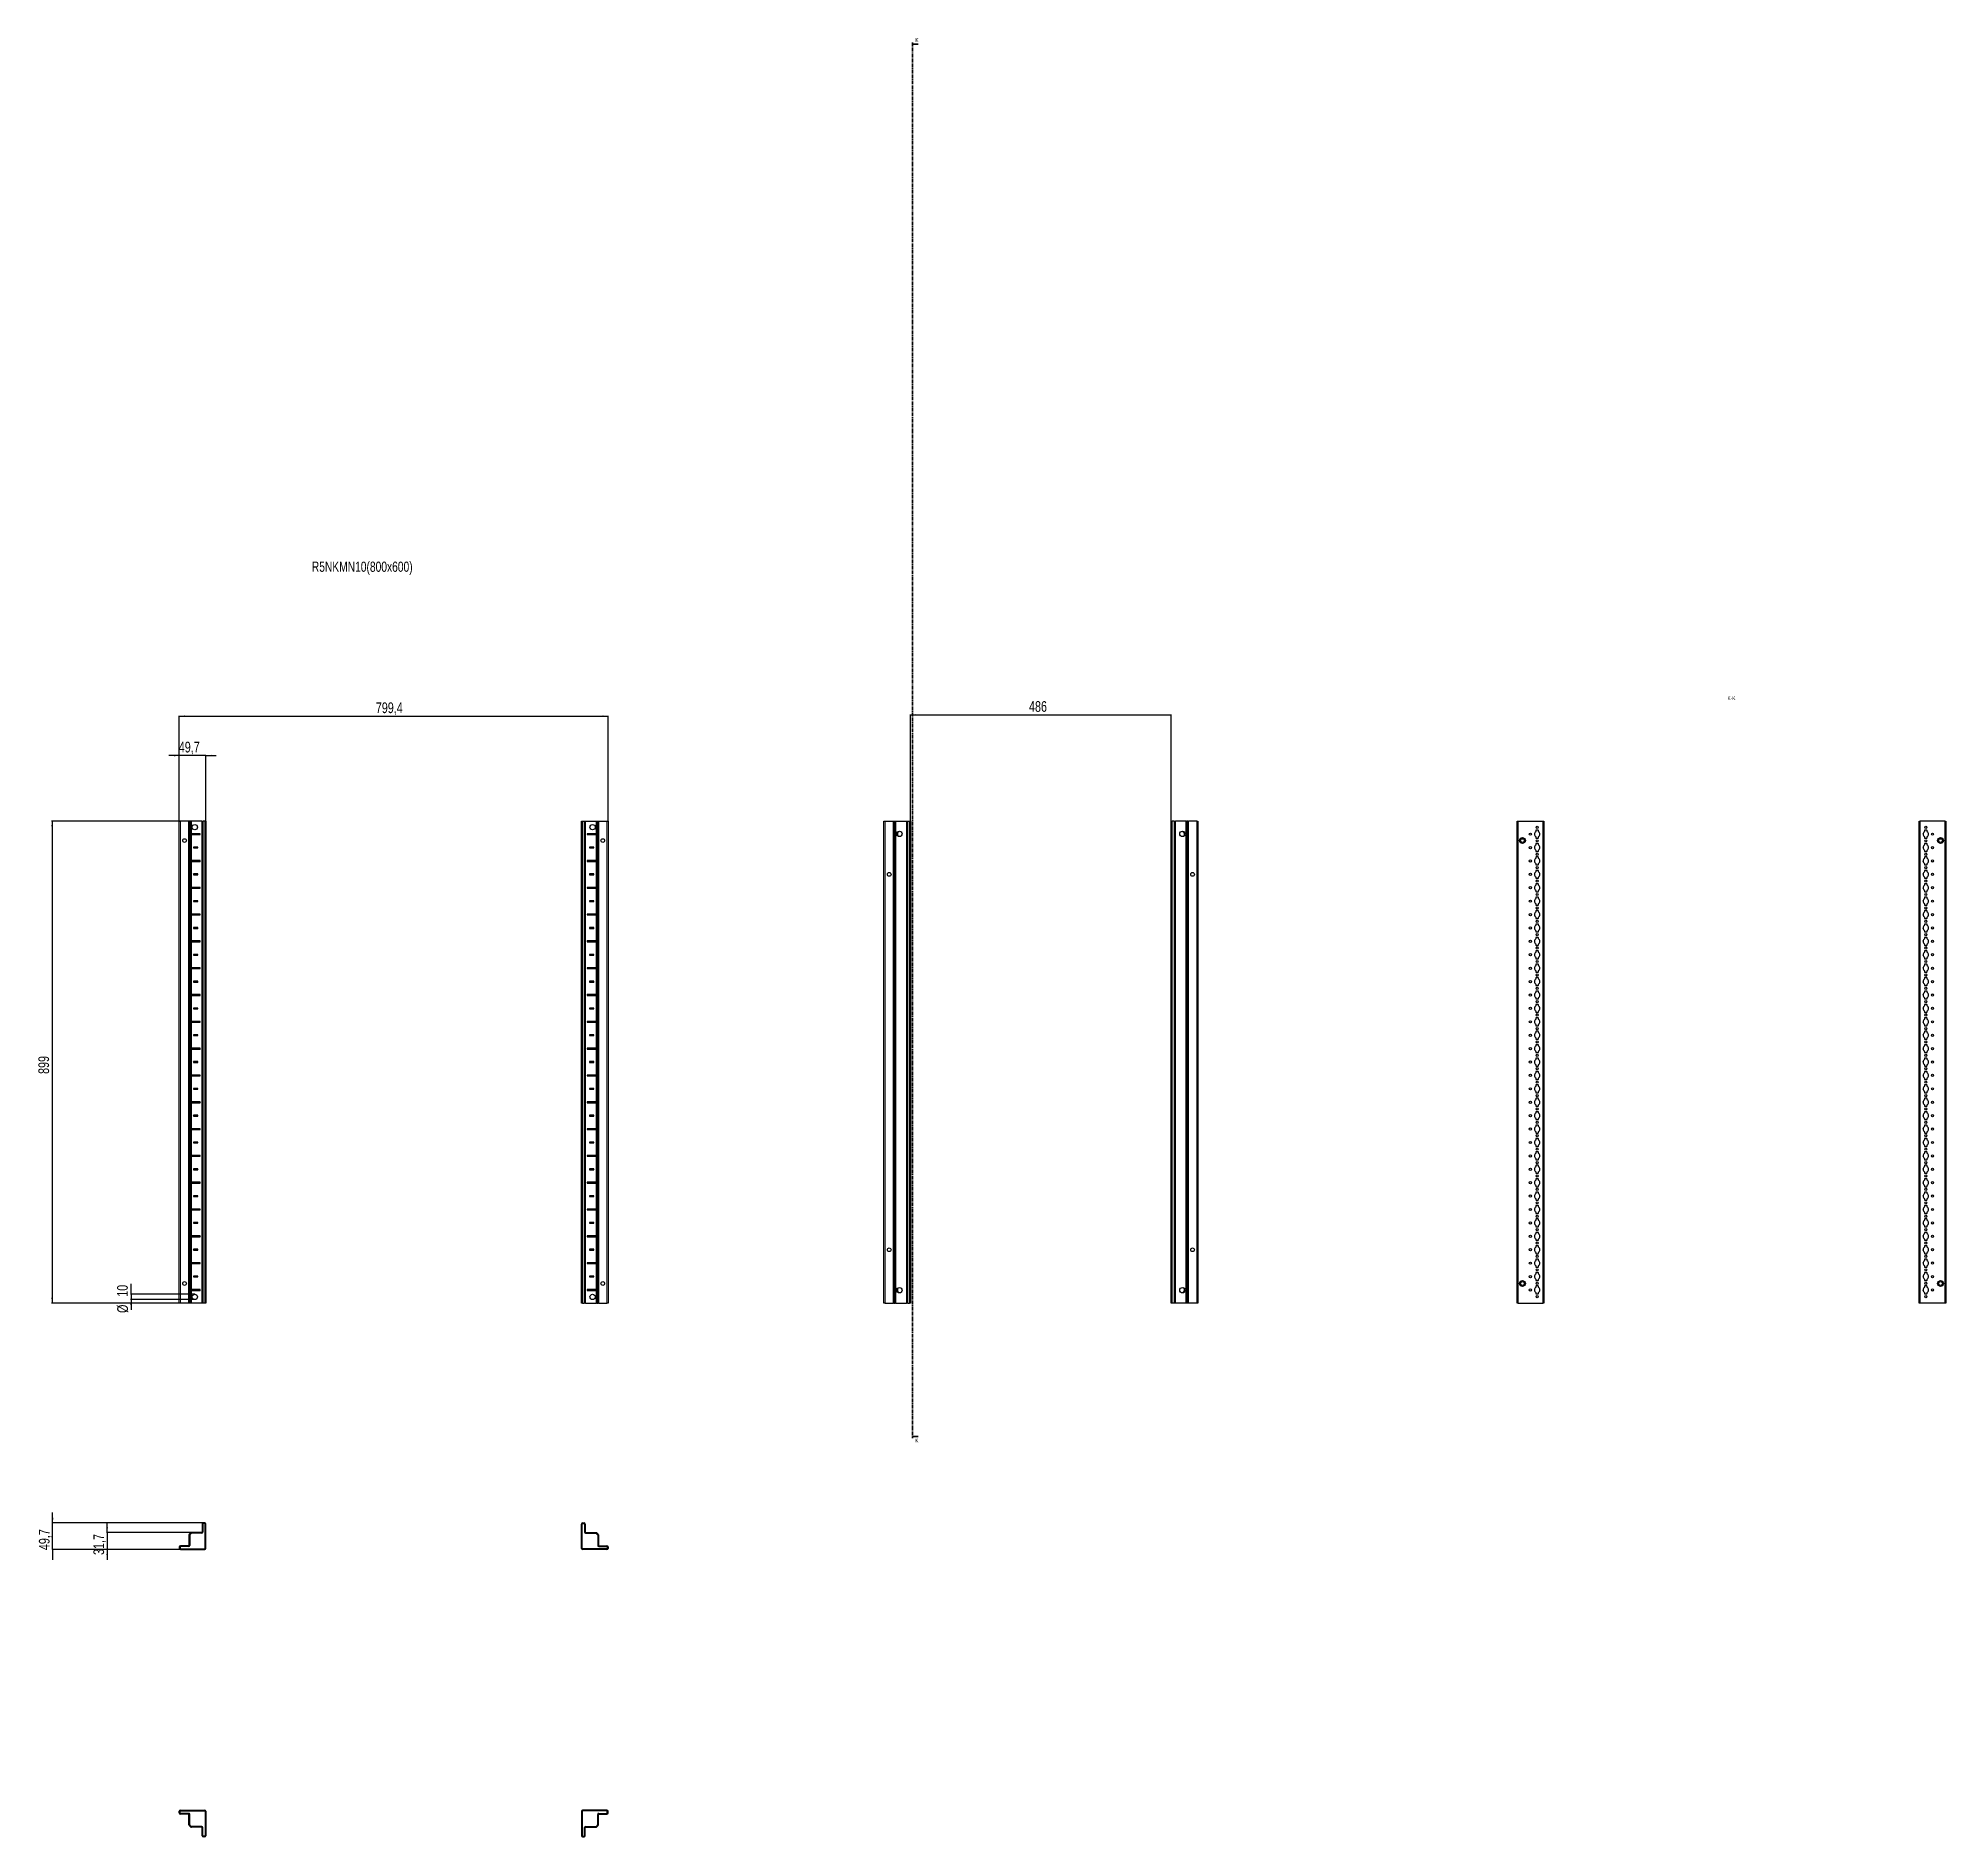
# Model space of a CAD drawing. Header units: millimetres. Extents: x -199 to 3358, y -1847 to 1507.
import ezdxf

# ---------------------------------------------------------------- set-up
doc = ezdxf.new("R2010")
doc.units = ezdxf.units.MM
doc.linetypes.add('CENTER', pattern=[10.16, 6.35, -1.27, 1.27, -1.27])
doc.layers.add('FORMAT', color=7, linetype='Continuous')
doc.styles.add('SLDTEXTSTYLE0', font='TXT', dxfattribs={"width": 0.75})
doc.dimstyles.new('SLDDIMSTYLE0', dxfattribs={"dimtxt": 20, "dimasz": 10, "dimexe": 0, "dimexo": 0.0625, "dimgap": 5, "dimtad": 2, "dimdec": 1, "dimrnd": 1e-09, "dimzin": 12, "dimdsep": 46, "dimtxsty": 'SLDTEXTSTYLE0', "dimsah": 1, "dimcen": 0.09, "dimadec": 0, "dimazin": 3, "dimtfac": 1, "dimtofl": 0, "dimtmove": 0, "dimatfit": 3, "dimfxl": 0, "dimfrac": 2, "dimtolj": 1, "dimtzin": 12, "dimarcsym": 0})
doc.dimstyles.new('SLDDIMSTYLE1', dxfattribs={"dimtxt": 20, "dimasz": 10, "dimexe": 0, "dimexo": 0.0625, "dimgap": 5, "dimtad": 2, "dimdec": 1, "dimrnd": 1e-09, "dimzin": 12, "dimdsep": 46, "dimtxsty": 'SLDTEXTSTYLE0', "dimsah": 1, "dimcen": 0.09, "dimadec": 0, "dimazin": 3, "dimtfac": 1, "dimtmove": 0, "dimatfit": 0, "dimfxl": 0, "dimfrac": 2, "dimtolj": 1, "dimtzin": 12, "dimarcsym": 0})

msp = doc.modelspace()

# ---------------------------------------------------------------- texts
at = {"color": 7, "linetype": 'Continuous', "char_height": 7, "attachment_point": 1, "style": 'SLDTEXTSTYLE0'}
for insert in [(1436.37, 1507.11), (1436.37, -1104.34)]:
    msp.add_mtext('K', dxfattribs=dict(at, insert=insert))
at = {"layer": 'FORMAT', "style": 'SLDTEXTSTYLE0'}
for s, insert, char_height, attachment_point in [('R5NKMN10(800x600)', (311.07, 530.95), 19.05, 1), ('K-K', (2958.07, 279.8), 7, 2)]:
    msp.add_mtext(s, dxfattribs=dict(at, insert=insert, char_height=char_height, attachment_point=attachment_point))

# ---------------------------------------------------------------- blocks, each defined once
blk = doc.blocks.new('_D')
at = {"layer": 'FORMAT'}
for p, q in [((86.4, 47.2), (-174.2, 47.2)), ((-173.2, 47.2), (-173.2, -851.8)), ((86.4, -851.8), (-174.2, -851.8))]:
    blk.add_line(p, q, dxfattribs=at)
for points in [[(-173.2, 47.2), (-174.7, 37.2), (-171.6, 37.2)], [(-173.2, -851.8), (-171.6, -841.8), (-174.7, -841.8)]]:
    blk.add_solid(points, dxfattribs=at)
at = {"layer": 'FORMAT', "insert": (-198.9, -424.5), "char_height": 20, "attachment_point": 1, "rotation": 90, "style": 'SLDTEXTSTYLE0'}
blk.add_mtext('899', dxfattribs=at)
blk = doc.blocks.new('_D_1')
at = {"layer": 'FORMAT'}
for p, q in [((64, 47.2), (64, 243.6)), ((64, 242.6), (863.4, 242.6)), ((863.4, 47.2), (863.4, 243.6))]:
    blk.add_line(p, q, dxfattribs=at)
for points in [[(64, 242.6), (74, 241.1), (74, 244.2)], [(863.4, 242.6), (853.4, 244.2), (853.4, 241.1)]]:
    blk.add_solid(points, dxfattribs=at)
at = {"layer": 'FORMAT', "insert": (430.4, 268.4), "char_height": 20, "attachment_point": 1, "style": 'SLDTEXTSTYLE0'}
blk.add_mtext('799,4', dxfattribs=at)
blk = doc.blocks.new('_D_2')
at = {"layer": 'FORMAT'}
for p, q in [((64, 169.2), (44.7, 169.2)), ((64, 47.2), (64, 170.2)), ((113.7, 169.2), (64, 169.2)), ((113.7, 47.2), (113.7, 170.2)), ((113.7, 169.2), (132.9, 169.2))]:
    blk.add_line(p, q, dxfattribs=at)
for points in [[(64, 169.2), (54, 170.7), (54, 167.7)], [(113.7, 169.2), (123.7, 167.7), (123.7, 170.7)]]:
    blk.add_solid(points, dxfattribs=at)
at = {"layer": 'FORMAT', "insert": (63, 195), "char_height": 20, "attachment_point": 1, "style": 'SLDTEXTSTYLE0'}
blk.add_mtext('49,7', dxfattribs=at)
blk = doc.blocks.new('_D_3')
at = {"layer": 'FORMAT'}
for p, q in [((-26, -835.3), (-26, -816.1)), ((92.8, -835.3), (-27, -835.3)), ((92.8, -845.3), (-27, -845.3)), ((-26, -835.3), (-26, -845.3)), ((-26, -845.3), (-26, -864.5))]:
    blk.add_line(p, q, dxfattribs=at)
for points in [[(-26, -835.3), (-24.5, -825.3), (-27.6, -825.3)], [(-26, -845.3), (-27.6, -855.3), (-24.5, -855.3)]]:
    blk.add_solid(points, dxfattribs=at)
at = {"layer": 'FORMAT', "char_height": 20, "attachment_point": 1, "rotation": 90, "style": 'SLDTEXTSTYLE0'}
for s, insert in [('10', (-52.1, -840)), ('%%c', (-51.8, -870.2))]:
    blk.add_mtext(s, dxfattribs=dict(at, insert=insert))
blk = doc.blocks.new('_D_4')
at = {"layer": 'FORMAT'}
for p, q in [((1427.5, 47.2), (1427.5, 246)), ((1427.5, 245), (1913.5, 245)), ((1913.5, 47.2), (1913.5, 246))]:
    blk.add_line(p, q, dxfattribs=at)
for points in [[(1427.5, 245), (1437.5, 243.5), (1437.5, 246.5)], [(1913.5, 245), (1903.5, 246.5), (1903.5, 243.5)]]:
    blk.add_solid(points, dxfattribs=at)
at = {"layer": 'FORMAT', "insert": (1648.3, 270.8), "char_height": 20, "attachment_point": 1, "style": 'SLDTEXTSTYLE0'}
blk.add_mtext('486', dxfattribs=at)
blk = doc.blocks.new('_D_5')
at = {"layer": 'FORMAT'}
for p, q in [((-172.2, -1261.8), (-172.2, -1242.5)), ((108.5, -1261.8), (-173.2, -1261.8)), ((-172.2, -1311.5), (-172.2, -1261.8)), ((66, -1311.5), (-173.2, -1311.5)), ((-172.2, -1311.5), (-172.2, -1330.7))]:
    blk.add_line(p, q, dxfattribs=at)
for points in [[(-172.2, -1261.8), (-170.6, -1251.8), (-173.7, -1251.8)], [(-172.2, -1311.5), (-173.7, -1321.5), (-170.6, -1321.5)]]:
    blk.add_solid(points, dxfattribs=at)
at = {"layer": 'FORMAT', "insert": (-197.9, -1312.5), "char_height": 20, "attachment_point": 1, "rotation": 90, "style": 'SLDTEXTSTYLE0'}
blk.add_mtext('49,7', dxfattribs=at)
blk = doc.blocks.new('_D_6')
at = {"layer": 'FORMAT'}
for p, q in [((86.4, -1279.8), (-71.5, -1279.8)), ((-70.5, -1279.8), (-70.5, -1260.5)), ((-70.5, -1279.8), (-70.5, -1311.5)), ((66, -1311.5), (-71.5, -1311.5)), ((-70.5, -1311.5), (-70.5, -1330.7))]:
    blk.add_line(p, q, dxfattribs=at)
for points in [[(-70.5, -1279.8), (-69, -1269.8), (-72.1, -1269.8)], [(-70.5, -1311.5), (-72.1, -1321.5), (-69, -1321.5)]]:
    blk.add_solid(points, dxfattribs=at)
at = {"layer": 'FORMAT', "insert": (-96.3, -1321.5), "char_height": 20, "attachment_point": 1, "rotation": 90, "style": 'SLDTEXTSTYLE0'}
blk.add_mtext('31,7', dxfattribs=at)

# ---------------------------------------------------------------- dimensions: what is measured, and where the dimension line sits
at = {"layer": 'FORMAT'}
for base, p1, p2, angle, dimstyle, picture, middle in [((863.38, 242.62), (63.98, 47.21), (863.38, 47.21), 0, 'SLDDIMSTYLE0', '_D_1', (463.68, 242.62)), ((1913.49, 245), (1427.49, 47.21), (1913.49, 47.21), 0, 'SLDDIMSTYLE0', '_D_4', (1670.49, 245)), ((63.98, 169.21), (113.68, 47.21), (63.98, 47.21), 0, 'SLDDIMSTYLE1', '_D_2', (88.83, 169.21)), ((-173.15, -851.79), (86.42, 47.21), (86.42, -851.79), 90, 'SLDDIMSTYLE0', '_D', (-173.15, -402.29)), ((-172.17, -1261.77), (65.98, -1311.47), (108.48, -1261.77), 90, 'SLDDIMSTYLE1', '_D_5', (-172.17, -1286.62)), ((-70.54, -1311.47), (86.42, -1279.77), (65.98, -1311.47), 90, 'SLDDIMSTYLE1', '_D_6', (-70.54, -1295.62))]:
    dim = msp.add_linear_dim(base=base, p1=p1, p2=p2, angle=angle, dimstyle=dimstyle, dxfattribs=at)
    dim.commit()
    dim.dimension.update_dxf_attribs({"geometry": picture, "text_midpoint": middle, "dimtype": 160})
dim = msp.add_linear_dim(base=(-26.02, -845.29), p1=(92.83, -835.29), p2=(92.83, -845.29), angle=90, text='%%c<>', dimstyle='SLDDIMSTYLE1', dxfattribs=at)
dim.commit()
dim.dimension.update_dxf_attribs({"geometry": '_D_3', "text_midpoint": (-26.02, -840.29), "dimtype": 160})

# ---------------------------------------------------------------- linework, layer by layer
at = {"color": 7, "linetype": 'CENTER', "lineweight": 35}
msp.add_line((1431.22, 1499.09), (1431.22, -1103.67), dxfattribs=at)
at = {"color": 7, "linetype": 'Continuous', "lineweight": 35}
for p, q in [((1441.86, 1496.09), (1431.22, 1496.09)), ((1441.86, -1100.67), (1431.22, -1100.67))]:
    msp.add_line(p, q, dxfattribs=at)
at = {"color": 7, "linetype": 'Continuous', "lineweight": 25}
for p, q in [((63.98, -851.79), (63.98, 47.21)), ((63.98, 47.21), (65.98, 47.21)), ((81.33, 47.21), (65.98, 47.21)), ((81.33, 47.21), (81.98, 47.21)), ((81.98, -851.79), (81.98, 47.21)), ((81.98, 47.21), (82.56, 47.21)), ((83.77, 47.21), (82.56, 47.21)), ((83.77, -851.79), (83.77, 47.21)), ((83.8, 47.21), (83.77, 47.21)), ((83.8, -851.79), (83.8, 47.21)), ((85.01, 47.21), (83.8, 47.21)), ((85.01, 47.21), (86.42, 47.21)), ((105.83, 47.21), (86.42, 47.21)), ((105.83, 47.21), (106.48, 47.21)), ((106.48, -851.79), (106.48, 47.21)), ((106.48, 47.21), (108.48, 47.21)), ((111.68, 47.21), (108.48, 47.21)), ((111.68, 47.21), (113.68, 47.21)), ((113.68, 47.21), (113.68, -851.79)), ((813.68, -851.79), (813.68, 47.21)), ((813.68, 47.21), (815.68, 47.21)), ((815.68, 47.21), (818.88, 47.21)), ((818.88, 47.21), (820.88, 47.21)), ((820.88, 47.21), (820.88, -851.79)), ((820.88, 47.21), (821.53, 47.21)), ((821.53, 47.21), (840.93, 47.21)), ((840.93, 47.21), (842.34, 47.21)), ((842.34, 47.21), (843.55, 47.21)), ((843.55, 47.21), (843.55, -851.79)), ((843.55, 47.21), (843.58, 47.21)), ((843.58, 47.21), (843.58, -851.79)), ((843.58, 47.21), (844.79, 47.21)), ((844.79, 47.21), (845.38, 47.21)), ((845.38, 47.21), (845.38, -851.79)), ((845.38, 47.21), (846.03, 47.21)), ((846.03, 47.21), (861.38, 47.21)), ((861.38, 47.21), (863.38, 47.21)), ((863.38, 47.21), (863.38, -851.79)), ((1377.79, -851.79), (1377.79, 47.21)), ((1377.79, 47.21), (1379.79, 47.21)), ((1379.79, 47.21), (1395.14, 47.21)), ((1395.14, 47.21), (1395.79, 47.21)), ((1395.79, 23.46), (1395.79, 47.21)), ((1395.79, 47.21), (1396.37, 47.21)), ((1396.37, 47.21), (1397.58, 47.21)), ((1397.58, 47.21), (1397.58, -851.79)), ((1397.58, 47.21), (1397.61, 47.21)), ((1397.61, 47.21), (1397.61, -851.79)), ((1397.61, 47.21), (1398.82, 47.21)), ((1398.82, 47.21), (1400.23, 47.21)), ((1400.23, 47.21), (1419.64, 47.21)), ((1419.64, 47.21), (1420.29, 47.21)), ((1420.29, -851.79), (1420.29, 47.21)), ((1420.29, 47.21), (1422.29, 47.21)), ((1422.29, 47.21), (1425.49, 47.21)), ((1425.49, 47.21), (1427.49, 47.21)), ((1427.49, 47.21), (1427.49, -851.79)), ((1913.49, -851.79), (1913.49, 47.21)), ((1913.49, 47.21), (1915.49, 47.21)), ((1918.69, 47.21), (1915.49, 47.21)), ((1918.69, 47.21), (1920.69, 47.21)), ((1920.69, 47.21), (1920.69, -851.79)), ((1920.69, 47.21), (1921.34, 47.21)), ((1940.74, 47.21), (1921.34, 47.21)), ((1940.74, 47.21), (1942.15, 47.21)), ((1943.36, 47.21), (1942.15, 47.21)), ((1943.36, -851.79), (1943.36, 47.21)), ((1943.39, 47.21), (1943.36, 47.21)), ((1943.39, -851.79), (1943.39, 47.21)), ((1944.6, 47.21), (1943.39, 47.21)), ((1944.6, 47.21), (1945.19, 47.21)), ((1945.19, 47.21), (1945.19, 23.46)), ((1945.19, 47.21), (1945.84, 47.21)), ((1961.19, 47.21), (1945.84, 47.21)), ((1961.19, 47.21), (1963.19, 47.21)), ((1963.19, 47.21), (1963.19, -851.79)), ((2558.43, -851.79), (2558.43, 47.21)), ((2558.43, 47.21), (2560.43, 47.21)), ((2560.43, 47.21), (2606.13, 47.21)), ((2606.13, 47.21), (2608.13, 47.21)), ((2608.13, 47.21), (2608.13, -851.79)), ((3308.13, -851.79), (3308.13, 47.21)), ((3308.13, 47.21), (3310.13, 47.21)), ((3355.83, 47.21), (3310.13, 47.21)), ((3355.83, 47.21), (3357.83, 47.21)), ((3357.83, 47.21), (3357.83, -851.79)), ((85.93, 23.35), (85.93, 22.06)), ((86.58, 22.71), (85.93, 23.35)), ((86.58, 22.71), (85.93, 22.06)), ((102.83, 23.46), (86.42, 23.46)), ((86.42, 21.96), (102.83, 21.96)), ((102.08, 22.71), (86.58, 22.71)), ((102.08, 22.71), (102.83, 23.46)), ((102.08, 22.71), (102.83, 21.96)), ((102.83, 21.96), (102.83, 23.46)), ((825.28, 22.71), (824.53, 23.46)), ((840.93, 23.46), (824.53, 23.46)), ((824.53, 23.46), (824.53, 21.96)), ((825.28, 22.71), (824.53, 21.96)), ((824.53, 21.96), (840.93, 21.96)), ((825.28, 22.71), (840.78, 22.71)), ((840.78, 22.71), (841.42, 23.35)), ((840.78, 22.71), (841.42, 22.06)), ((841.42, 22.06), (841.42, 23.35)), ((1395.85, 23.35), (1395.79, 23.46)), ((1395.79, 23.46), (1395.79, 21.96)), ((1395.79, 21.96), (1395.85, 22.06)), ((1395.79, -26.54), (1395.79, 21.96)), ((1395.85, 22.06), (1395.85, 23.35)), ((1405.84, 27.73), (1405.84, 28.14)), ((1935.14, 28.14), (1935.14, 27.73)), ((1945.19, 23.46), (1945.12, 23.35)), ((1945.12, 23.35), (1945.12, 22.06)), ((1945.12, 22.06), (1945.19, 21.96)), ((1945.19, 21.96), (1945.19, 23.46)), ((1945.19, 21.96), (1945.19, -26.54)), ((2593.48, 29.61), (2593.48, 27.73)), ((2593.48, 17.68), (2593.48, 15.81)), ((2593.48, 4.61), (2593.48, 2.73)), ((2597.58, 30.11), (2593.98, 30.11)), ((2593.98, 15.31), (2597.58, 15.31)), ((2597.58, 5.11), (2593.98, 5.11)), ((2598.08, 27.73), (2598.08, 29.61)), ((2598.08, 15.81), (2598.08, 17.68)), ((2598.08, 2.73), (2598.08, 4.61)), ((3318.18, 29.61), (3318.18, 27.73)), ((3318.18, 17.68), (3318.18, 15.81)), ((3318.18, 4.61), (3318.18, 2.73)), ((3322.28, 30.11), (3318.68, 30.11)), ((3318.68, 15.31), (3322.28, 15.31)), ((3322.28, 5.11), (3318.68, 5.11)), ((3322.78, 27.73), (3322.78, 29.61)), ((3322.78, 15.81), (3322.78, 17.68)), ((3322.78, 2.73), (3322.78, 4.61)), ((85.93, -26.65), (85.93, -27.94)), ((86.58, -27.29), (85.93, -26.65)), ((86.58, -27.29), (85.93, -27.94)), ((102.83, -26.54), (86.42, -26.54)), ((86.42, -28.04), (102.83, -28.04)), ((102.08, -27.29), (86.58, -27.29)), ((98.33, -1.54), (90.33, -1.54)), ((90.33, -1.54), (90.33, -3.04)), ((91.08, -2.29), (90.33, -1.54)), ((91.08, -2.29), (90.33, -3.04)), ((90.33, -3.04), (98.33, -3.04)), ((97.58, -2.29), (91.08, -2.29)), ((97.58, -2.29), (98.33, -1.54)), ((97.58, -2.29), (98.33, -3.04)), ((98.33, -3.04), (98.33, -1.54)), ((102.08, -27.29), (102.83, -26.54)), ((102.08, -27.29), (102.83, -28.04)), ((102.83, -28.04), (102.83, -26.54)), ((825.28, -27.29), (824.53, -26.54)), ((840.93, -26.54), (824.53, -26.54)), ((824.53, -26.54), (824.53, -28.04)), ((825.28, -27.29), (824.53, -28.04)), ((824.53, -28.04), (840.93, -28.04)), ((825.28, -27.29), (840.78, -27.29)), ((829.78, -2.29), (829.03, -1.54)), ((829.03, -1.54), (829.03, -3.04)), ((837.03, -1.54), (829.03, -1.54)), ((829.78, -2.29), (829.03, -3.04)), ((829.03, -3.04), (837.03, -3.04)), ((829.78, -2.29), (836.28, -2.29)), ((836.28, -2.29), (837.03, -1.54)), ((836.28, -2.29), (837.03, -3.04)), ((837.03, -3.04), (837.03, -1.54)), ((840.78, -27.29), (841.42, -26.65)), ((840.78, -27.29), (841.42, -27.94)), ((841.42, -27.94), (841.42, -26.65)), ((1395.85, -26.65), (1395.79, -26.54)), ((1395.79, -26.54), (1395.79, -28.04)), ((1395.79, -28.04), (1395.85, -27.94)), ((1395.79, -76.54), (1395.79, -28.04)), ((1395.85, -27.94), (1395.85, -26.65)), ((1945.19, -26.54), (1945.12, -26.65)), ((1945.12, -26.65), (1945.12, -27.94)), ((1945.12, -27.94), (1945.19, -28.04)), ((1945.19, -28.04), (1945.19, -26.54)), ((1945.19, -28.04), (1945.19, -76.54)), ((2593.48, -7.32), (2593.48, -9.19)), ((2593.48, -20.39), (2593.48, -22.27)), ((2593.48, -32.32), (2593.48, -34.19)), ((2593.98, -9.69), (2597.58, -9.69)), ((2597.58, -19.89), (2593.98, -19.89)), ((2593.98, -34.69), (2597.58, -34.69)), ((2598.08, -9.19), (2598.08, -7.32)), ((2598.08, -22.27), (2598.08, -20.39)), ((2598.08, -34.19), (2598.08, -32.32)), ((3318.18, -7.32), (3318.18, -9.19)), ((3318.18, -20.39), (3318.18, -22.27)), ((3318.18, -32.32), (3318.18, -34.19)), ((3318.68, -9.69), (3322.28, -9.69)), ((3322.28, -19.89), (3318.68, -19.89)), ((3318.68, -34.69), (3322.28, -34.69)), ((3322.78, -9.19), (3322.78, -7.32)), ((3322.78, -22.27), (3322.78, -20.39)), ((3322.78, -34.19), (3322.78, -32.32)), ((98.33, -51.54), (90.33, -51.54)), ((90.33, -51.54), (90.33, -53.04)), ((91.08, -52.29), (90.33, -51.54)), ((91.08, -52.29), (90.33, -53.04)), ((90.33, -53.04), (98.33, -53.04)), ((97.58, -52.29), (91.08, -52.29)), ((97.58, -52.29), (98.33, -51.54)), ((97.58, -52.29), (98.33, -53.04)), ((98.33, -53.04), (98.33, -51.54)), ((829.78, -52.29), (829.03, -51.54)), ((837.03, -51.54), (829.03, -51.54)), ((829.03, -51.54), (829.03, -53.04)), ((829.78, -52.29), (829.03, -53.04)), ((829.03, -53.04), (837.03, -53.04)), ((829.78, -52.29), (836.28, -52.29)), ((836.28, -52.29), (837.03, -51.54)), ((836.28, -52.29), (837.03, -53.04)), ((837.03, -53.04), (837.03, -51.54)), ((2593.48, -45.39), (2593.48, -47.27)), ((2593.48, -57.32), (2593.48, -59.19)), ((2593.48, -70.39), (2593.48, -72.27)), ((2597.58, -44.89), (2593.98, -44.89)), ((2593.98, -59.69), (2597.58, -59.69)), ((2597.58, -69.89), (2593.98, -69.89)), ((2598.08, -47.27), (2598.08, -45.39)), ((2598.08, -59.19), (2598.08, -57.32)), ((2598.08, -72.27), (2598.08, -70.39)), ((3318.18, -45.39), (3318.18, -47.27)), ((3318.18, -57.32), (3318.18, -59.19)), ((3318.18, -70.39), (3318.18, -72.27)), ((3322.28, -44.89), (3318.68, -44.89)), ((3318.68, -59.69), (3322.28, -59.69)), ((3322.28, -69.89), (3318.68, -69.89)), ((3322.78, -47.27), (3322.78, -45.39)), ((3322.78, -59.19), (3322.78, -57.32)), ((3322.78, -72.27), (3322.78, -70.39)), ((85.93, -76.65), (85.93, -77.94)), ((86.58, -77.29), (85.93, -76.65)), ((86.58, -77.29), (85.93, -77.94)), ((102.83, -76.54), (86.42, -76.54)), ((86.42, -78.04), (102.83, -78.04)), ((102.08, -77.29), (86.58, -77.29)), ((98.33, -101.54), (90.33, -101.54)), ((90.33, -101.54), (90.33, -103.04)), ((91.08, -102.29), (90.33, -101.54)), ((91.08, -102.29), (90.33, -103.04)), ((90.33, -103.04), (98.33, -103.04)), ((97.58, -102.29), (91.08, -102.29)), ((97.58, -102.29), (98.33, -101.54)), ((97.58, -102.29), (98.33, -103.04)), ((98.33, -103.04), (98.33, -101.54)), ((102.08, -77.29), (102.83, -76.54)), ((102.08, -77.29), (102.83, -78.04)), ((102.83, -78.04), (102.83, -76.54)), ((825.28, -77.29), (824.53, -76.54)), ((840.93, -76.54), (824.53, -76.54)), ((824.53, -76.54), (824.53, -78.04)), ((825.28, -77.29), (824.53, -78.04)), ((824.53, -78.04), (840.93, -78.04)), ((825.28, -77.29), (840.78, -77.29)), ((829.78, -102.29), (829.03, -101.54)), ((837.03, -101.54), (829.03, -101.54)), ((829.03, -101.54), (829.03, -103.04)), ((829.78, -102.29), (829.03, -103.04)), ((829.03, -103.04), (837.03, -103.04)), ((829.78, -102.29), (836.28, -102.29)), ((836.28, -102.29), (837.03, -101.54)), ((836.28, -102.29), (837.03, -103.04)), ((837.03, -103.04), (837.03, -101.54)), ((840.78, -77.29), (841.42, -76.65)), ((840.78, -77.29), (841.42, -77.94)), ((841.42, -77.94), (841.42, -76.65)), ((1395.85, -76.65), (1395.79, -76.54)), ((1395.79, -76.54), (1395.79, -78.04)), ((1395.79, -78.04), (1395.85, -77.94)), ((1395.79, -126.54), (1395.79, -78.04)), ((1395.85, -77.94), (1395.85, -76.65)), ((1945.19, -76.54), (1945.12, -76.65)), ((1945.12, -76.65), (1945.12, -77.94)), ((1945.12, -77.94), (1945.19, -78.04)), ((1945.19, -78.04), (1945.19, -76.54)), ((1945.19, -78.04), (1945.19, -126.54)), ((2593.48, -82.32), (2593.48, -84.19)), ((2593.48, -95.39), (2593.48, -97.27)), ((2593.98, -84.69), (2597.58, -84.69)), ((2597.58, -94.89), (2593.98, -94.89)), ((2598.08, -84.19), (2598.08, -82.32)), ((2598.08, -97.27), (2598.08, -95.39)), ((3318.18, -82.32), (3318.18, -84.19)), ((3318.18, -95.39), (3318.18, -97.27)), ((3318.68, -84.69), (3322.28, -84.69)), ((3322.28, -94.89), (3318.68, -94.89)), ((3322.78, -84.19), (3322.78, -82.32)), ((3322.78, -97.27), (3322.78, -95.39)), ((85.93, -126.65), (85.93, -127.94)), ((86.58, -127.29), (85.93, -126.65)), ((86.58, -127.29), (85.93, -127.94)), ((102.83, -126.54), (86.42, -126.54)), ((86.42, -128.04), (102.83, -128.04)), ((102.08, -127.29), (86.58, -127.29)), ((102.08, -127.29), (102.83, -126.54)), ((102.08, -127.29), (102.83, -128.04)), ((102.83, -128.04), (102.83, -126.54)), ((825.28, -127.29), (824.53, -126.54)), ((840.93, -126.54), (824.53, -126.54)), ((824.53, -126.54), (824.53, -128.04)), ((825.28, -127.29), (824.53, -128.04)), ((824.53, -128.04), (840.93, -128.04)), ((825.28, -127.29), (840.78, -127.29)), ((840.78, -127.29), (841.42, -126.65)), ((840.78, -127.29), (841.42, -127.94)), ((841.42, -127.94), (841.42, -126.65)), ((1395.85, -126.65), (1395.79, -126.54)), ((1395.79, -126.54), (1395.79, -128.04)), ((1395.79, -128.04), (1395.85, -127.94)), ((1395.79, -176.54), (1395.79, -128.04)), ((1395.85, -127.94), (1395.85, -126.65)), ((1945.19, -126.54), (1945.12, -126.65)), ((1945.12, -126.65), (1945.12, -127.94)), ((1945.12, -127.94), (1945.19, -128.04)), ((1945.19, -128.04), (1945.19, -126.54)), ((1945.19, -128.04), (1945.19, -176.54)), ((2593.48, -107.32), (2593.48, -109.19)), ((2593.48, -120.39), (2593.48, -122.27)), ((2593.48, -132.32), (2593.48, -134.19)), ((2593.98, -109.69), (2597.58, -109.69)), ((2597.58, -119.89), (2593.98, -119.89)), ((2593.98, -134.69), (2597.58, -134.69)), ((2598.08, -109.19), (2598.08, -107.32)), ((2598.08, -122.27), (2598.08, -120.39)), ((2598.08, -134.19), (2598.08, -132.32)), ((3318.18, -107.32), (3318.18, -109.19)), ((3318.18, -120.39), (3318.18, -122.27)), ((3318.18, -132.32), (3318.18, -134.19)), ((3318.68, -109.69), (3322.28, -109.69)), ((3322.28, -119.89), (3318.68, -119.89)), ((3318.68, -134.69), (3322.28, -134.69)), ((3322.78, -109.19), (3322.78, -107.32)), ((3322.78, -122.27), (3322.78, -120.39)), ((3322.78, -134.19), (3322.78, -132.32)), ((85.93, -176.65), (85.93, -177.94)), ((86.58, -177.29), (85.93, -176.65)), ((86.58, -177.29), (85.93, -177.94)), ((102.83, -176.54), (86.42, -176.54)), ((102.08, -177.29), (86.58, -177.29)), ((98.33, -151.54), (90.33, -151.54)), ((90.33, -151.54), (90.33, -153.04)), ((91.08, -152.29), (90.33, -151.54)), ((91.08, -152.29), (90.33, -153.04)), ((90.33, -153.04), (98.33, -153.04)), ((97.58, -152.29), (91.08, -152.29)), ((97.58, -152.29), (98.33, -151.54)), ((97.58, -152.29), (98.33, -153.04)), ((98.33, -153.04), (98.33, -151.54)), ((102.08, -177.29), (102.83, -176.54)), ((102.08, -177.29), (102.83, -178.04)), ((102.83, -178.04), (102.83, -176.54)), ((825.28, -177.29), (824.53, -176.54)), ((840.93, -176.54), (824.53, -176.54)), ((824.53, -176.54), (824.53, -178.04)), ((825.28, -177.29), (824.53, -178.04)), ((825.28, -177.29), (840.78, -177.29)), ((829.78, -152.29), (829.03, -151.54)), ((837.03, -151.54), (829.03, -151.54)), ((829.03, -151.54), (829.03, -153.04)), ((829.78, -152.29), (829.03, -153.04)), ((829.03, -153.04), (837.03, -153.04)), ((829.78, -152.29), (836.28, -152.29)), ((836.28, -152.29), (837.03, -151.54)), ((836.28, -152.29), (837.03, -153.04)), ((837.03, -153.04), (837.03, -151.54)), ((840.78, -177.29), (841.42, -176.65)), ((840.78, -177.29), (841.42, -177.94)), ((841.42, -177.94), (841.42, -176.65)), ((1395.85, -176.65), (1395.79, -176.54)), ((1395.79, -176.54), (1395.79, -178.04)), ((1395.85, -177.94), (1395.85, -176.65)), ((1945.19, -176.54), (1945.12, -176.65)), ((1945.12, -176.65), (1945.12, -177.94)), ((1945.19, -178.04), (1945.19, -176.54)), ((2593.48, -145.39), (2593.48, -147.27)), ((2593.48, -157.32), (2593.48, -159.19)), ((2593.48, -170.39), (2593.48, -172.27)), ((2597.58, -144.89), (2593.98, -144.89)), ((2593.98, -159.69), (2597.58, -159.69)), ((2597.58, -169.89), (2593.98, -169.89)), ((2598.08, -147.27), (2598.08, -145.39)), ((2598.08, -159.19), (2598.08, -157.32)), ((2598.08, -172.27), (2598.08, -170.39)), ((3318.18, -145.39), (3318.18, -147.27)), ((3318.18, -157.32), (3318.18, -159.19)), ((3318.18, -170.39), (3318.18, -172.27)), ((3322.28, -144.89), (3318.68, -144.89)), ((3318.68, -159.69), (3322.28, -159.69)), ((3322.28, -169.89), (3318.68, -169.89)), ((3322.78, -147.27), (3322.78, -145.39)), ((3322.78, -159.19), (3322.78, -157.32)), ((3322.78, -172.27), (3322.78, -170.39)), ((86.42, -178.04), (102.83, -178.04)), ((98.33, -201.54), (90.33, -201.54)), ((90.33, -201.54), (90.33, -203.04)), ((91.08, -202.29), (90.33, -201.54)), ((91.08, -202.29), (90.33, -203.04)), ((90.33, -203.04), (98.33, -203.04)), ((97.58, -202.29), (91.08, -202.29)), ((97.58, -202.29), (98.33, -201.54)), ((97.58, -202.29), (98.33, -203.04)), ((98.33, -203.04), (98.33, -201.54)), ((824.53, -178.04), (840.93, -178.04)), ((829.78, -202.29), (829.03, -201.54)), ((837.03, -201.54), (829.03, -201.54)), ((829.03, -201.54), (829.03, -203.04)), ((829.78, -202.29), (829.03, -203.04)), ((829.03, -203.04), (837.03, -203.04)), ((829.78, -202.29), (836.28, -202.29)), ((836.28, -202.29), (837.03, -201.54)), ((836.28, -202.29), (837.03, -203.04)), ((837.03, -203.04), (837.03, -201.54)), ((1395.79, -178.04), (1395.85, -177.94)), ((1395.79, -226.54), (1395.79, -178.04)), ((1945.12, -177.94), (1945.19, -178.04)), ((1945.19, -178.04), (1945.19, -226.54)), ((2593.48, -182.32), (2593.48, -184.19)), ((2593.48, -195.39), (2593.48, -197.27)), ((2593.48, -207.32), (2593.48, -209.19)), ((2593.98, -184.69), (2597.58, -184.69)), ((2597.58, -194.89), (2593.98, -194.89)), ((2593.98, -209.69), (2597.58, -209.69)), ((2598.08, -184.19), (2598.08, -182.32)), ((2598.08, -197.27), (2598.08, -195.39)), ((2598.08, -209.19), (2598.08, -207.32)), ((3318.18, -182.32), (3318.18, -184.19)), ((3318.18, -195.39), (3318.18, -197.27)), ((3318.18, -207.32), (3318.18, -209.19)), ((3318.68, -184.69), (3322.28, -184.69)), ((3322.28, -194.89), (3318.68, -194.89)), ((3318.68, -209.69), (3322.28, -209.69)), ((3322.78, -184.19), (3322.78, -182.32)), ((3322.78, -197.27), (3322.78, -195.39)), ((3322.78, -209.19), (3322.78, -207.32)), ((85.93, -226.65), (85.93, -227.94)), ((86.58, -227.29), (85.93, -226.65)), ((86.58, -227.29), (85.93, -227.94)), ((102.83, -226.54), (86.42, -226.54)), ((86.42, -228.04), (102.83, -228.04)), ((102.08, -227.29), (86.58, -227.29)), ((102.08, -227.29), (102.83, -226.54)), ((102.08, -227.29), (102.83, -228.04)), ((102.83, -228.04), (102.83, -226.54)), ((825.28, -227.29), (824.53, -226.54)), ((840.93, -226.54), (824.53, -226.54)), ((824.53, -226.54), (824.53, -228.04)), ((825.28, -227.29), (824.53, -228.04)), ((824.53, -228.04), (840.93, -228.04)), ((825.28, -227.29), (840.78, -227.29)), ((840.78, -227.29), (841.42, -226.65)), ((840.78, -227.29), (841.42, -227.94)), ((841.42, -227.94), (841.42, -226.65)), ((1395.85, -226.65), (1395.79, -226.54)), ((1395.79, -226.54), (1395.79, -228.04)), ((1395.79, -228.04), (1395.85, -227.94)), ((1395.79, -276.54), (1395.79, -228.04)), ((1395.85, -227.94), (1395.85, -226.65)), ((1945.19, -226.54), (1945.12, -226.65)), ((1945.12, -226.65), (1945.12, -227.94)), ((1945.12, -227.94), (1945.19, -228.04)), ((1945.19, -228.04), (1945.19, -226.54)), ((1945.19, -228.04), (1945.19, -276.54)), ((2593.48, -220.39), (2593.48, -222.27)), ((2593.48, -232.32), (2593.48, -234.19)), ((2593.48, -245.39), (2593.48, -247.27)), ((2597.58, -219.89), (2593.98, -219.89)), ((2593.98, -234.69), (2597.58, -234.69)), ((2597.58, -244.89), (2593.98, -244.89)), ((2598.08, -222.27), (2598.08, -220.39)), ((2598.08, -234.19), (2598.08, -232.32)), ((2598.08, -247.27), (2598.08, -245.39)), ((3318.18, -220.39), (3318.18, -222.27)), ((3318.18, -232.32), (3318.18, -234.19)), ((3318.18, -245.39), (3318.18, -247.27)), ((3322.28, -219.89), (3318.68, -219.89)), ((3318.68, -234.69), (3322.28, -234.69)), ((3322.28, -244.89), (3318.68, -244.89)), ((3322.78, -222.27), (3322.78, -220.39)), ((3322.78, -234.19), (3322.78, -232.32)), ((3322.78, -247.27), (3322.78, -245.39)), ((85.93, -276.65), (85.93, -277.94)), ((86.58, -277.29), (85.93, -276.65)), ((86.58, -277.29), (85.93, -277.94)), ((102.83, -276.54), (86.42, -276.54)), ((86.42, -278.04), (102.83, -278.04)), ((102.08, -277.29), (86.58, -277.29)), ((98.33, -251.54), (90.33, -251.54)), ((90.33, -251.54), (90.33, -253.04)), ((91.08, -252.29), (90.33, -251.54)), ((91.08, -252.29), (90.33, -253.04)), ((90.33, -253.04), (98.33, -253.04)), ((97.58, -252.29), (91.08, -252.29)), ((97.58, -252.29), (98.33, -251.54)), ((97.58, -252.29), (98.33, -253.04)), ((98.33, -253.04), (98.33, -251.54)), ((102.08, -277.29), (102.83, -276.54)), ((102.08, -277.29), (102.83, -278.04)), ((102.83, -278.04), (102.83, -276.54)), ((840.93, -276.54), (824.53, -276.54)), ((824.53, -276.54), (824.53, -278.04)), ((825.28, -277.29), (824.53, -276.54)), ((825.28, -277.29), (824.53, -278.04)), ((824.53, -278.04), (840.93, -278.04)), ((825.28, -277.29), (840.78, -277.29)), ((837.03, -251.54), (829.03, -251.54)), ((829.03, -251.54), (829.03, -253.04)), ((829.78, -252.29), (829.03, -251.54)), ((829.78, -252.29), (829.03, -253.04)), ((829.03, -253.04), (837.03, -253.04)), ((829.78, -252.29), (836.28, -252.29)), ((836.28, -252.29), (837.03, -251.54)), ((836.28, -252.29), (837.03, -253.04)), ((837.03, -253.04), (837.03, -251.54)), ((840.78, -277.29), (841.42, -276.65)), ((840.78, -277.29), (841.42, -277.94)), ((841.42, -277.94), (841.42, -276.65)), ((1395.85, -276.65), (1395.79, -276.54)), ((1395.79, -276.54), (1395.79, -278.04)), ((1395.79, -278.04), (1395.85, -277.94)), ((1395.79, -326.54), (1395.79, -278.04)), ((1395.85, -277.94), (1395.85, -276.65)), ((1945.19, -276.54), (1945.12, -276.65)), ((1945.12, -276.65), (1945.12, -277.94)), ((1945.12, -277.94), (1945.19, -278.04)), ((1945.19, -278.04), (1945.19, -276.54)), ((1945.19, -278.04), (1945.19, -326.54)), ((2593.48, -257.32), (2593.48, -259.19)), ((2593.48, -270.39), (2593.48, -272.27)), ((2593.48, -282.32), (2593.48, -284.19)), ((2593.98, -259.69), (2597.58, -259.69)), ((2597.58, -269.89), (2593.98, -269.89)), ((2598.08, -259.19), (2598.08, -257.32)), ((2598.08, -272.27), (2598.08, -270.39)), ((2598.08, -284.19), (2598.08, -282.32)), ((3318.18, -257.32), (3318.18, -259.19)), ((3318.18, -270.39), (3318.18, -272.27)), ((3318.18, -282.32), (3318.18, -284.19)), ((3318.68, -259.69), (3322.28, -259.69)), ((3322.28, -269.89), (3318.68, -269.89)), ((3322.78, -259.19), (3322.78, -257.32)), ((3322.78, -272.27), (3322.78, -270.39)), ((3322.78, -284.19), (3322.78, -282.32)), ((98.33, -301.54), (90.33, -301.54)), ((90.33, -301.54), (90.33, -303.04)), ((91.08, -302.29), (90.33, -301.54)), ((91.08, -302.29), (90.33, -303.04)), ((90.33, -303.04), (98.33, -303.04)), ((97.58, -302.29), (91.08, -302.29)), ((97.58, -302.29), (98.33, -301.54)), ((97.58, -302.29), (98.33, -303.04)), ((98.33, -303.04), (98.33, -301.54)), ((837.03, -301.54), (829.03, -301.54)), ((829.03, -301.54), (829.03, -303.04)), ((829.78, -302.29), (829.03, -301.54)), ((829.78, -302.29), (829.03, -303.04)), ((829.03, -303.04), (837.03, -303.04)), ((829.78, -302.29), (836.28, -302.29)), ((836.28, -302.29), (837.03, -301.54)), ((836.28, -302.29), (837.03, -303.04)), ((837.03, -303.04), (837.03, -301.54)), ((2593.48, -295.39), (2593.48, -297.27)), ((2593.48, -307.32), (2593.48, -309.19)), ((2593.98, -284.69), (2597.58, -284.69)), ((2597.58, -294.89), (2593.98, -294.89)), ((2593.98, -309.69), (2597.58, -309.69)), ((2597.58, -319.89), (2593.98, -319.89)), ((2598.08, -297.27), (2598.08, -295.39)), ((2598.08, -309.19), (2598.08, -307.32)), ((3318.18, -295.39), (3318.18, -297.27)), ((3318.18, -307.32), (3318.18, -309.19)), ((3318.68, -284.69), (3322.28, -284.69)), ((3322.28, -294.89), (3318.68, -294.89)), ((3318.68, -309.69), (3322.28, -309.69)), ((3322.28, -319.89), (3318.68, -319.89)), ((3322.78, -297.27), (3322.78, -295.39)), ((3322.78, -309.19), (3322.78, -307.32)), ((85.93, -326.65), (85.93, -327.94)), ((86.58, -327.29), (85.93, -326.65)), ((86.58, -327.29), (85.93, -327.94)), ((102.83, -326.54), (86.42, -326.54)), ((86.42, -328.04), (102.83, -328.04)), ((102.08, -327.29), (86.58, -327.29)), ((98.33, -351.54), (90.33, -351.54)), ((90.33, -351.54), (90.33, -353.04)), ((91.08, -352.29), (90.33, -351.54)), ((91.08, -352.29), (90.33, -353.04)), ((90.33, -353.04), (98.33, -353.04)), ((97.58, -352.29), (91.08, -352.29)), ((97.58, -352.29), (98.33, -351.54)), ((97.58, -352.29), (98.33, -353.04)), ((98.33, -353.04), (98.33, -351.54)), ((102.08, -327.29), (102.83, -326.54)), ((102.08, -327.29), (102.83, -328.04)), ((102.83, -328.04), (102.83, -326.54)), ((840.93, -326.54), (824.53, -326.54)), ((824.53, -326.54), (824.53, -328.04)), ((825.28, -327.29), (824.53, -326.54)), ((825.28, -327.29), (824.53, -328.04)), ((824.53, -328.04), (840.93, -328.04)), ((825.28, -327.29), (840.78, -327.29)), ((837.03, -351.54), (829.03, -351.54)), ((829.03, -351.54), (829.03, -353.04)), ((829.78, -352.29), (829.03, -351.54)), ((829.78, -352.29), (829.03, -353.04)), ((829.03, -353.04), (837.03, -353.04)), ((829.78, -352.29), (836.28, -352.29)), ((836.28, -352.29), (837.03, -351.54)), ((836.28, -352.29), (837.03, -353.04)), ((837.03, -353.04), (837.03, -351.54)), ((840.78, -327.29), (841.42, -326.65)), ((840.78, -327.29), (841.42, -327.94)), ((841.42, -327.94), (841.42, -326.65)), ((1395.85, -326.65), (1395.79, -326.54)), ((1395.79, -326.54), (1395.79, -328.04)), ((1395.79, -328.04), (1395.85, -327.94)), ((1395.79, -376.54), (1395.79, -328.04)), ((1395.85, -327.94), (1395.85, -326.65)), ((1945.19, -326.54), (1945.12, -326.65)), ((1945.12, -326.65), (1945.12, -327.94)), ((1945.12, -327.94), (1945.19, -328.04)), ((1945.19, -328.04), (1945.19, -326.54)), ((1945.19, -328.04), (1945.19, -376.54)), ((2593.48, -320.39), (2593.48, -322.27)), ((2593.48, -332.32), (2593.48, -334.19)), ((2593.48, -345.39), (2593.48, -347.27)), ((2593.98, -334.69), (2597.58, -334.69)), ((2597.58, -344.89), (2593.98, -344.89)), ((2598.08, -322.27), (2598.08, -320.39)), ((2598.08, -334.19), (2598.08, -332.32)), ((2598.08, -347.27), (2598.08, -345.39)), ((3318.18, -320.39), (3318.18, -322.27)), ((3318.18, -332.32), (3318.18, -334.19)), ((3318.18, -345.39), (3318.18, -347.27)), ((3318.68, -334.69), (3322.28, -334.69)), ((3322.28, -344.89), (3318.68, -344.89)), ((3322.78, -322.27), (3322.78, -320.39)), ((3322.78, -334.19), (3322.78, -332.32)), ((3322.78, -347.27), (3322.78, -345.39)), ((85.93, -376.65), (85.93, -377.94)), ((86.58, -377.29), (85.93, -376.65)), ((86.58, -377.29), (85.93, -377.94)), ((102.83, -376.54), (86.42, -376.54)), ((86.42, -378.04), (102.83, -378.04)), ((102.08, -377.29), (86.58, -377.29)), ((102.08, -377.29), (102.83, -376.54)), ((102.08, -377.29), (102.83, -378.04)), ((102.83, -378.04), (102.83, -376.54)), ((840.93, -376.54), (824.53, -376.54)), ((824.53, -376.54), (824.53, -378.04)), ((825.28, -377.29), (824.53, -376.54)), ((825.28, -377.29), (824.53, -378.04)), ((824.53, -378.04), (840.93, -378.04)), ((825.28, -377.29), (840.78, -377.29)), ((840.78, -377.29), (841.42, -376.65)), ((840.78, -377.29), (841.42, -377.94)), ((841.42, -377.94), (841.42, -376.65)), ((1395.85, -376.65), (1395.79, -376.54)), ((1395.79, -376.54), (1395.79, -378.04)), ((1395.79, -378.04), (1395.85, -377.94)), ((1395.79, -426.54), (1395.79, -378.04)), ((1395.85, -377.94), (1395.85, -376.65)), ((1945.19, -376.54), (1945.12, -376.65)), ((1945.12, -376.65), (1945.12, -377.94)), ((1945.12, -377.94), (1945.19, -378.04)), ((1945.19, -378.04), (1945.19, -376.54)), ((1945.19, -378.04), (1945.19, -426.54)), ((2593.48, -357.32), (2593.48, -359.19)), ((2593.48, -370.39), (2593.48, -372.27)), ((2593.48, -382.32), (2593.48, -384.19)), ((2593.98, -359.69), (2597.58, -359.69)), ((2597.58, -369.89), (2593.98, -369.89)), ((2593.98, -384.69), (2597.58, -384.69)), ((2598.08, -359.19), (2598.08, -357.32)), ((2598.08, -372.27), (2598.08, -370.39)), ((2598.08, -384.19), (2598.08, -382.32)), ((3318.18, -357.32), (3318.18, -359.19)), ((3318.18, -370.39), (3318.18, -372.27)), ((3318.18, -382.32), (3318.18, -384.19)), ((3318.68, -359.69), (3322.28, -359.69)), ((3322.28, -369.89), (3318.68, -369.89)), ((3318.68, -384.69), (3322.28, -384.69)), ((3322.78, -359.19), (3322.78, -357.32)), ((3322.78, -372.27), (3322.78, -370.39)), ((3322.78, -384.19), (3322.78, -382.32)), ((85.93, -426.65), (85.93, -427.94)), ((86.58, -427.29), (85.93, -426.65)), ((102.83, -426.54), (86.42, -426.54)), ((98.33, -401.54), (90.33, -401.54)), ((90.33, -401.54), (90.33, -403.04)), ((91.08, -402.29), (90.33, -401.54)), ((91.08, -402.29), (90.33, -403.04)), ((90.33, -403.04), (98.33, -403.04)), ((97.58, -402.29), (91.08, -402.29)), ((97.58, -402.29), (98.33, -401.54)), ((97.58, -402.29), (98.33, -403.04)), ((98.33, -403.04), (98.33, -401.54)), ((102.08, -427.29), (102.83, -426.54)), ((102.83, -428.04), (102.83, -426.54)), ((840.93, -426.54), (824.53, -426.54)), ((824.53, -426.54), (824.53, -428.04)), ((825.28, -427.29), (824.53, -426.54)), ((837.03, -401.54), (829.03, -401.54)), ((829.03, -401.54), (829.03, -403.04)), ((829.78, -402.29), (829.03, -401.54)), ((829.78, -402.29), (829.03, -403.04)), ((829.03, -403.04), (837.03, -403.04)), ((829.78, -402.29), (836.28, -402.29)), ((836.28, -402.29), (837.03, -401.54)), ((836.28, -402.29), (837.03, -403.04)), ((837.03, -403.04), (837.03, -401.54)), ((840.78, -427.29), (841.42, -426.65)), ((841.42, -427.94), (841.42, -426.65)), ((1395.85, -426.65), (1395.79, -426.54)), ((1395.79, -426.54), (1395.79, -428.04)), ((1395.85, -427.94), (1395.85, -426.65)), ((1945.19, -426.54), (1945.12, -426.65)), ((1945.12, -426.65), (1945.12, -427.94)), ((1945.19, -428.04), (1945.19, -426.54)), ((2593.48, -395.39), (2593.48, -397.27)), ((2593.48, -407.32), (2593.48, -409.19)), ((2593.48, -420.39), (2593.48, -422.27)), ((2597.58, -394.89), (2593.98, -394.89)), ((2593.98, -409.69), (2597.58, -409.69)), ((2597.58, -419.89), (2593.98, -419.89)), ((2598.08, -397.27), (2598.08, -395.39)), ((2598.08, -409.19), (2598.08, -407.32)), ((2598.08, -422.27), (2598.08, -420.39)), ((3318.18, -395.39), (3318.18, -397.27)), ((3318.18, -407.32), (3318.18, -409.19)), ((3318.18, -420.39), (3318.18, -422.27)), ((3322.28, -394.89), (3318.68, -394.89)), ((3318.68, -409.69), (3322.28, -409.69)), ((3322.28, -419.89), (3318.68, -419.89)), ((3322.78, -397.27), (3322.78, -395.39)), ((3322.78, -409.19), (3322.78, -407.32)), ((3322.78, -422.27), (3322.78, -420.39)), ((86.58, -427.29), (85.93, -427.94)), ((86.42, -428.04), (102.83, -428.04)), ((102.08, -427.29), (86.58, -427.29)), ((98.33, -451.54), (90.33, -451.54)), ((90.33, -451.54), (90.33, -453.04)), ((91.08, -452.29), (90.33, -451.54)), ((91.08, -452.29), (90.33, -453.04)), ((90.33, -453.04), (98.33, -453.04)), ((97.58, -452.29), (91.08, -452.29)), ((97.58, -452.29), (98.33, -451.54)), ((97.58, -452.29), (98.33, -453.04)), ((98.33, -453.04), (98.33, -451.54)), ((102.08, -427.29), (102.83, -428.04)), ((825.28, -427.29), (824.53, -428.04)), ((824.53, -428.04), (840.93, -428.04)), ((825.28, -427.29), (840.78, -427.29)), ((837.03, -451.54), (829.03, -451.54)), ((829.03, -451.54), (829.03, -453.04)), ((829.78, -452.29), (829.03, -451.54)), ((829.78, -452.29), (829.03, -453.04)), ((829.03, -453.04), (837.03, -453.04)), ((829.78, -452.29), (836.28, -452.29)), ((836.28, -452.29), (837.03, -451.54)), ((836.28, -452.29), (837.03, -453.04)), ((837.03, -453.04), (837.03, -451.54)), ((840.78, -427.29), (841.42, -427.94)), ((1395.79, -428.04), (1395.85, -427.94)), ((1395.79, -476.54), (1395.79, -428.04)), ((1945.12, -427.94), (1945.19, -428.04)), ((1945.19, -428.04), (1945.19, -476.54)), ((2593.48, -432.32), (2593.48, -434.19)), ((2593.48, -445.39), (2593.48, -447.27)), ((2593.48, -457.32), (2593.48, -459.19)), ((2593.98, -434.69), (2597.58, -434.69)), ((2597.58, -444.89), (2593.98, -444.89)), ((2593.98, -459.69), (2597.58, -459.69)), ((2598.08, -434.19), (2598.08, -432.32)), ((2598.08, -447.27), (2598.08, -445.39)), ((2598.08, -459.19), (2598.08, -457.32)), ((3318.18, -432.32), (3318.18, -434.19)), ((3318.18, -445.39), (3318.18, -447.27)), ((3318.18, -457.32), (3318.18, -459.19)), ((3318.68, -434.69), (3322.28, -434.69)), ((3322.28, -444.89), (3318.68, -444.89)), ((3318.68, -459.69), (3322.28, -459.69)), ((3322.78, -434.19), (3322.78, -432.32)), ((3322.78, -447.27), (3322.78, -445.39)), ((3322.78, -459.19), (3322.78, -457.32)), ((85.93, -476.65), (85.93, -477.94)), ((86.58, -477.29), (85.93, -476.65)), ((86.58, -477.29), (85.93, -477.94)), ((102.83, -476.54), (86.42, -476.54)), ((86.42, -478.04), (102.83, -478.04)), ((102.08, -477.29), (86.58, -477.29)), ((102.08, -477.29), (102.83, -476.54)), ((102.08, -477.29), (102.83, -478.04)), ((102.83, -478.04), (102.83, -476.54)), ((840.93, -476.54), (824.53, -476.54)), ((824.53, -476.54), (824.53, -478.04)), ((825.28, -477.29), (824.53, -476.54)), ((825.28, -477.29), (824.53, -478.04)), ((824.53, -478.04), (840.93, -478.04)), ((825.28, -477.29), (840.78, -477.29)), ((840.78, -477.29), (841.42, -476.65)), ((840.78, -477.29), (841.42, -477.94)), ((841.42, -477.94), (841.42, -476.65)), ((1395.85, -476.65), (1395.79, -476.54)), ((1395.79, -476.54), (1395.79, -478.04)), ((1395.79, -478.04), (1395.85, -477.94)), ((1395.79, -526.54), (1395.79, -478.04)), ((1395.85, -477.94), (1395.85, -476.65)), ((1945.19, -476.54), (1945.12, -476.65)), ((1945.12, -476.65), (1945.12, -477.94)), ((1945.12, -477.94), (1945.19, -478.04)), ((1945.19, -478.04), (1945.19, -476.54)), ((1945.19, -478.04), (1945.19, -526.54)), ((2593.48, -470.39), (2593.48, -472.27)), ((2593.48, -482.32), (2593.48, -484.19)), ((2593.48, -495.39), (2593.48, -497.27)), ((2597.58, -469.89), (2593.98, -469.89)), ((2593.98, -484.69), (2597.58, -484.69)), ((2597.58, -494.89), (2593.98, -494.89)), ((2598.08, -472.27), (2598.08, -470.39)), ((2598.08, -484.19), (2598.08, -482.32)), ((2598.08, -497.27), (2598.08, -495.39)), ((3318.18, -470.39), (3318.18, -472.27)), ((3318.18, -482.32), (3318.18, -484.19)), ((3318.18, -495.39), (3318.18, -497.27)), ((3322.28, -469.89), (3318.68, -469.89)), ((3318.68, -484.69), (3322.28, -484.69)), ((3322.28, -494.89), (3318.68, -494.89)), ((3322.78, -472.27), (3322.78, -470.39)), ((3322.78, -484.19), (3322.78, -482.32)), ((3322.78, -497.27), (3322.78, -495.39)), ((85.93, -526.65), (85.93, -527.94)), ((86.58, -527.29), (85.93, -526.65)), ((86.58, -527.29), (85.93, -527.94)), ((102.83, -526.54), (86.42, -526.54)), ((86.42, -528.04), (102.83, -528.04)), ((102.08, -527.29), (86.58, -527.29)), ((98.33, -501.54), (90.33, -501.54)), ((90.33, -501.54), (90.33, -503.04)), ((91.08, -502.29), (90.33, -501.54)), ((91.08, -502.29), (90.33, -503.04)), ((90.33, -503.04), (98.33, -503.04)), ((97.58, -502.29), (91.08, -502.29)), ((97.58, -502.29), (98.33, -501.54)), ((97.58, -502.29), (98.33, -503.04)), ((98.33, -503.04), (98.33, -501.54)), ((102.08, -527.29), (102.83, -526.54)), ((102.08, -527.29), (102.83, -528.04)), ((102.83, -528.04), (102.83, -526.54)), ((840.93, -526.54), (824.53, -526.54)), ((824.53, -526.54), (824.53, -528.04)), ((825.28, -527.29), (824.53, -526.54)), ((825.28, -527.29), (824.53, -528.04)), ((824.53, -528.04), (840.93, -528.04)), ((825.28, -527.29), (840.78, -527.29)), ((837.03, -501.54), (829.03, -501.54)), ((829.03, -501.54), (829.03, -503.04)), ((829.78, -502.29), (829.03, -501.54)), ((829.78, -502.29), (829.03, -503.04)), ((829.03, -503.04), (837.03, -503.04)), ((829.78, -502.29), (836.28, -502.29)), ((836.28, -502.29), (837.03, -501.54)), ((836.28, -502.29), (837.03, -503.04)), ((837.03, -503.04), (837.03, -501.54)), ((840.78, -527.29), (841.42, -526.65)), ((840.78, -527.29), (841.42, -527.94)), ((841.42, -527.94), (841.42, -526.65)), ((1395.85, -526.65), (1395.79, -526.54)), ((1395.79, -526.54), (1395.79, -528.04)), ((1395.79, -528.04), (1395.85, -527.94)), ((1395.79, -576.54), (1395.79, -528.04)), ((1395.85, -527.94), (1395.85, -526.65)), ((1945.19, -526.54), (1945.12, -526.65)), ((1945.12, -526.65), (1945.12, -527.94)), ((1945.12, -527.94), (1945.19, -528.04)), ((1945.19, -528.04), (1945.19, -526.54)), ((1945.19, -528.04), (1945.19, -576.54)), ((2593.48, -507.32), (2593.48, -509.19)), ((2593.48, -520.39), (2593.48, -522.27)), ((2593.48, -532.32), (2593.48, -534.19)), ((2593.98, -509.69), (2597.58, -509.69)), ((2597.58, -519.89), (2593.98, -519.89)), ((2598.08, -509.19), (2598.08, -507.32)), ((2598.08, -522.27), (2598.08, -520.39)), ((2598.08, -534.19), (2598.08, -532.32)), ((3318.18, -507.32), (3318.18, -509.19)), ((3318.18, -520.39), (3318.18, -522.27)), ((3318.18, -532.32), (3318.18, -534.19)), ((3318.68, -509.69), (3322.28, -509.69)), ((3322.28, -519.89), (3318.68, -519.89)), ((3322.78, -509.19), (3322.78, -507.32)), ((3322.78, -522.27), (3322.78, -520.39)), ((3322.78, -534.19), (3322.78, -532.32)), ((98.33, -551.54), (90.33, -551.54)), ((90.33, -551.54), (90.33, -553.04)), ((91.08, -552.29), (90.33, -551.54)), ((91.08, -552.29), (90.33, -553.04)), ((90.33, -553.04), (98.33, -553.04)), ((97.58, -552.29), (91.08, -552.29)), ((97.58, -552.29), (98.33, -551.54)), ((97.58, -552.29), (98.33, -553.04)), ((98.33, -553.04), (98.33, -551.54)), ((837.03, -551.54), (829.03, -551.54)), ((829.03, -551.54), (829.03, -553.04)), ((829.78, -552.29), (829.03, -551.54)), ((829.78, -552.29), (829.03, -553.04)), ((829.03, -553.04), (837.03, -553.04)), ((829.78, -552.29), (836.28, -552.29)), ((836.28, -552.29), (837.03, -551.54)), ((836.28, -552.29), (837.03, -553.04)), ((837.03, -553.04), (837.03, -551.54)), ((2593.48, -545.39), (2593.48, -547.27)), ((2593.48, -557.32), (2593.48, -559.19)), ((2593.98, -534.69), (2597.58, -534.69)), ((2597.58, -544.89), (2593.98, -544.89)), ((2593.98, -559.69), (2597.58, -559.69)), ((2598.08, -547.27), (2598.08, -545.39)), ((2598.08, -559.19), (2598.08, -557.32)), ((3318.18, -545.39), (3318.18, -547.27)), ((3318.18, -557.32), (3318.18, -559.19)), ((3318.68, -534.69), (3322.28, -534.69)), ((3322.28, -544.89), (3318.68, -544.89)), ((3318.68, -559.69), (3322.28, -559.69)), ((3322.78, -547.27), (3322.78, -545.39)), ((3322.78, -559.19), (3322.78, -557.32)), ((85.93, -576.65), (85.93, -577.94)), ((86.58, -577.29), (85.93, -576.65)), ((86.58, -577.29), (85.93, -577.94)), ((102.83, -576.54), (86.42, -576.54)), ((86.42, -578.04), (102.83, -578.04)), ((102.08, -577.29), (86.58, -577.29)), ((98.33, -601.54), (90.33, -601.54)), ((90.33, -601.54), (90.33, -603.04)), ((91.08, -602.29), (90.33, -601.54)), ((91.08, -602.29), (90.33, -603.04)), ((90.33, -603.04), (98.33, -603.04)), ((97.58, -602.29), (91.08, -602.29)), ((97.58, -602.29), (98.33, -601.54)), ((97.58, -602.29), (98.33, -603.04)), ((98.33, -603.04), (98.33, -601.54)), ((102.08, -577.29), (102.83, -576.54)), ((102.08, -577.29), (102.83, -578.04)), ((102.83, -578.04), (102.83, -576.54)), ((840.93, -576.54), (824.53, -576.54)), ((824.53, -576.54), (824.53, -578.04)), ((825.28, -577.29), (824.53, -576.54)), ((825.28, -577.29), (824.53, -578.04)), ((824.53, -578.04), (840.93, -578.04)), ((825.28, -577.29), (840.78, -577.29)), ((837.03, -601.54), (829.03, -601.54)), ((829.03, -601.54), (829.03, -603.04)), ((829.78, -602.29), (829.03, -601.54)), ((829.78, -602.29), (829.03, -603.04)), ((829.03, -603.04), (837.03, -603.04)), ((829.78, -602.29), (836.28, -602.29)), ((836.28, -602.29), (837.03, -601.54)), ((836.28, -602.29), (837.03, -603.04)), ((837.03, -603.04), (837.03, -601.54)), ((840.78, -577.29), (841.42, -576.65)), ((840.78, -577.29), (841.42, -577.94)), ((841.42, -577.94), (841.42, -576.65)), ((1395.85, -576.65), (1395.79, -576.54)), ((1395.79, -576.54), (1395.79, -578.04)), ((1395.79, -578.04), (1395.85, -577.94)), ((1395.79, -626.54), (1395.79, -578.04)), ((1395.85, -577.94), (1395.85, -576.65)), ((1945.19, -576.54), (1945.12, -576.65)), ((1945.12, -576.65), (1945.12, -577.94)), ((1945.12, -577.94), (1945.19, -578.04)), ((1945.19, -578.04), (1945.19, -576.54)), ((1945.19, -578.04), (1945.19, -626.54)), ((2593.48, -570.39), (2593.48, -572.27)), ((2593.48, -582.32), (2593.48, -584.19)), ((2593.48, -595.39), (2593.48, -597.27)), ((2597.58, -569.89), (2593.98, -569.89)), ((2593.98, -584.69), (2597.58, -584.69)), ((2597.58, -594.89), (2593.98, -594.89)), ((2598.08, -572.27), (2598.08, -570.39)), ((2598.08, -584.19), (2598.08, -582.32)), ((2598.08, -597.27), (2598.08, -595.39)), ((3318.18, -570.39), (3318.18, -572.27)), ((3318.18, -582.32), (3318.18, -584.19)), ((3318.18, -595.39), (3318.18, -597.27)), ((3322.28, -569.89), (3318.68, -569.89)), ((3318.68, -584.69), (3322.28, -584.69)), ((3322.28, -594.89), (3318.68, -594.89)), ((3322.78, -572.27), (3322.78, -570.39)), ((3322.78, -584.19), (3322.78, -582.32)), ((3322.78, -597.27), (3322.78, -595.39)), ((86.58, -627.29), (85.93, -626.65)), ((85.93, -626.65), (85.93, -627.94)), ((86.58, -627.29), (85.93, -627.94)), ((102.83, -626.54), (86.42, -626.54)), ((86.42, -628.04), (102.83, -628.04)), ((102.08, -627.29), (86.58, -627.29)), ((102.08, -627.29), (102.83, -626.54)), ((102.08, -627.29), (102.83, -628.04)), ((102.83, -628.04), (102.83, -626.54)), ((840.93, -626.54), (824.53, -626.54)), ((824.53, -626.54), (824.53, -628.04)), ((825.28, -627.29), (824.53, -626.54)), ((825.28, -627.29), (824.53, -628.04)), ((824.53, -628.04), (840.93, -628.04)), ((825.28, -627.29), (840.78, -627.29)), ((840.78, -627.29), (841.42, -626.65)), ((840.78, -627.29), (841.42, -627.94)), ((841.42, -627.94), (841.42, -626.65)), ((1395.85, -626.65), (1395.79, -626.54)), ((1395.79, -626.54), (1395.79, -628.04)), ((1395.79, -628.04), (1395.85, -627.94)), ((1395.79, -676.54), (1395.79, -628.04)), ((1395.85, -627.94), (1395.85, -626.65)), ((1945.19, -626.54), (1945.12, -626.65)), ((1945.12, -626.65), (1945.12, -627.94)), ((1945.12, -627.94), (1945.19, -628.04)), ((1945.19, -628.04), (1945.19, -626.54)), ((1945.19, -628.04), (1945.19, -676.54)), ((2593.48, -607.32), (2593.48, -609.19)), ((2593.48, -620.39), (2593.48, -622.27)), ((2593.48, -632.32), (2593.48, -634.19)), ((2593.98, -609.69), (2597.58, -609.69)), ((2597.58, -619.89), (2593.98, -619.89)), ((2593.98, -634.69), (2597.58, -634.69)), ((2598.08, -609.19), (2598.08, -607.32)), ((2598.08, -622.27), (2598.08, -620.39)), ((2598.08, -634.19), (2598.08, -632.32)), ((3318.18, -607.32), (3318.18, -609.19)), ((3318.18, -620.39), (3318.18, -622.27)), ((3318.18, -632.32), (3318.18, -634.19)), ((3318.68, -609.69), (3322.28, -609.69)), ((3322.28, -619.89), (3318.68, -619.89)), ((3318.68, -634.69), (3322.28, -634.69)), ((3322.78, -609.19), (3322.78, -607.32)), ((3322.78, -622.27), (3322.78, -620.39)), ((3322.78, -634.19), (3322.78, -632.32)), ((98.33, -651.54), (90.33, -651.54)), ((90.33, -651.54), (90.33, -653.04)), ((91.08, -652.29), (90.33, -651.54)), ((91.08, -652.29), (90.33, -653.04)), ((90.33, -653.04), (98.33, -653.04)), ((97.58, -652.29), (91.08, -652.29)), ((97.58, -652.29), (98.33, -651.54)), ((97.58, -652.29), (98.33, -653.04)), ((98.33, -653.04), (98.33, -651.54)), ((837.03, -651.54), (829.03, -651.54)), ((829.03, -651.54), (829.03, -653.04)), ((829.78, -652.29), (829.03, -651.54)), ((829.78, -652.29), (829.03, -653.04)), ((829.03, -653.04), (837.03, -653.04)), ((829.78, -652.29), (836.28, -652.29)), ((836.28, -652.29), (837.03, -651.54)), ((836.28, -652.29), (837.03, -653.04)), ((837.03, -653.04), (837.03, -651.54)), ((2593.48, -645.39), (2593.48, -647.27)), ((2593.48, -657.32), (2593.48, -659.19)), ((2593.48, -670.39), (2593.48, -672.27)), ((2597.58, -644.89), (2593.98, -644.89)), ((2593.98, -659.69), (2597.58, -659.69)), ((2597.58, -669.89), (2593.98, -669.89)), ((2598.08, -647.27), (2598.08, -645.39)), ((2598.08, -659.19), (2598.08, -657.32)), ((2598.08, -672.27), (2598.08, -670.39)), ((3318.18, -645.39), (3318.18, -647.27)), ((3318.18, -657.32), (3318.18, -659.19)), ((3318.18, -670.39), (3318.18, -672.27)), ((3322.28, -644.89), (3318.68, -644.89)), ((3318.68, -659.69), (3322.28, -659.69)), ((3322.28, -669.89), (3318.68, -669.89)), ((3322.78, -647.27), (3322.78, -645.39)), ((3322.78, -659.19), (3322.78, -657.32)), ((3322.78, -672.27), (3322.78, -670.39)), ((85.93, -676.65), (85.93, -677.94)), ((86.58, -677.29), (85.93, -676.65)), ((86.58, -677.29), (85.93, -677.94)), ((102.83, -676.54), (86.42, -676.54)), ((86.42, -678.04), (102.83, -678.04)), ((102.08, -677.29), (86.58, -677.29)), ((98.33, -701.54), (90.33, -701.54)), ((90.33, -701.54), (90.33, -703.04)), ((91.08, -702.29), (90.33, -701.54)), ((91.08, -702.29), (90.33, -703.04)), ((90.33, -703.04), (98.33, -703.04)), ((97.58, -702.29), (91.08, -702.29)), ((97.58, -702.29), (98.33, -701.54)), ((97.58, -702.29), (98.33, -703.04)), ((98.33, -703.04), (98.33, -701.54)), ((102.08, -677.29), (102.83, -676.54)), ((102.08, -677.29), (102.83, -678.04)), ((102.83, -678.04), (102.83, -676.54)), ((840.93, -676.54), (824.53, -676.54)), ((824.53, -676.54), (824.53, -678.04)), ((825.28, -677.29), (824.53, -676.54)), ((825.28, -677.29), (824.53, -678.04)), ((824.53, -678.04), (840.93, -678.04)), ((825.28, -677.29), (840.78, -677.29)), ((837.03, -701.54), (829.03, -701.54)), ((829.03, -701.54), (829.03, -703.04)), ((829.78, -702.29), (829.03, -701.54)), ((829.78, -702.29), (829.03, -703.04)), ((829.03, -703.04), (837.03, -703.04)), ((829.78, -702.29), (836.28, -702.29)), ((836.28, -702.29), (837.03, -701.54)), ((836.28, -702.29), (837.03, -703.04)), ((837.03, -703.04), (837.03, -701.54)), ((840.78, -677.29), (841.42, -676.65)), ((840.78, -677.29), (841.42, -677.94)), ((841.42, -677.94), (841.42, -676.65)), ((1395.85, -676.65), (1395.79, -676.54)), ((1395.79, -676.54), (1395.79, -678.04)), ((1395.79, -678.04), (1395.85, -677.94)), ((1395.79, -726.54), (1395.79, -678.04)), ((1395.85, -677.94), (1395.85, -676.65)), ((1945.19, -676.54), (1945.12, -676.65)), ((1945.12, -676.65), (1945.12, -677.94)), ((1945.12, -677.94), (1945.19, -678.04)), ((1945.19, -678.04), (1945.19, -676.54)), ((1945.19, -678.04), (1945.19, -726.54)), ((2593.48, -682.32), (2593.48, -684.19)), ((2593.48, -695.39), (2593.48, -697.27)), ((2593.48, -707.32), (2593.48, -709.19)), ((2593.98, -684.69), (2597.58, -684.69)), ((2597.58, -694.89), (2593.98, -694.89)), ((2593.98, -709.69), (2597.58, -709.69)), ((2598.08, -684.19), (2598.08, -682.32)), ((2598.08, -697.27), (2598.08, -695.39)), ((2598.08, -709.19), (2598.08, -707.32)), ((3318.18, -682.32), (3318.18, -684.19)), ((3318.18, -695.39), (3318.18, -697.27)), ((3318.18, -707.32), (3318.18, -709.19)), ((3318.68, -684.69), (3322.28, -684.69)), ((3322.28, -694.89), (3318.68, -694.89)), ((3318.68, -709.69), (3322.28, -709.69)), ((3322.78, -684.19), (3322.78, -682.32)), ((3322.78, -697.27), (3322.78, -695.39)), ((3322.78, -709.19), (3322.78, -707.32)), ((85.93, -726.65), (85.93, -727.94)), ((86.58, -727.29), (85.93, -726.65)), ((86.58, -727.29), (85.93, -727.94)), ((102.83, -726.54), (86.42, -726.54)), ((86.42, -728.04), (102.83, -728.04)), ((102.08, -727.29), (86.58, -727.29)), ((102.08, -727.29), (102.83, -726.54)), ((102.08, -727.29), (102.83, -728.04)), ((102.83, -728.04), (102.83, -726.54)), ((840.93, -726.54), (824.53, -726.54)), ((824.53, -726.54), (824.53, -728.04)), ((825.28, -727.29), (824.53, -726.54)), ((825.28, -727.29), (824.53, -728.04)), ((824.53, -728.04), (840.93, -728.04)), ((825.28, -727.29), (840.78, -727.29)), ((840.78, -727.29), (841.42, -726.65)), ((840.78, -727.29), (841.42, -727.94)), ((841.42, -727.94), (841.42, -726.65)), ((1395.85, -726.65), (1395.79, -726.54)), ((1395.79, -726.54), (1395.79, -728.04)), ((1395.79, -728.04), (1395.85, -727.94)), ((1395.79, -776.54), (1395.79, -728.04)), ((1395.85, -727.94), (1395.85, -726.65)), ((1945.19, -726.54), (1945.12, -726.65)), ((1945.12, -726.65), (1945.12, -727.94)), ((1945.12, -727.94), (1945.19, -728.04)), ((1945.19, -728.04), (1945.19, -726.54)), ((1945.19, -728.04), (1945.19, -776.54)), ((2593.48, -720.39), (2593.48, -722.27)), ((2593.48, -732.32), (2593.48, -734.19)), ((2593.48, -745.39), (2593.48, -747.27)), ((2597.58, -719.89), (2593.98, -719.89)), ((2593.98, -734.69), (2597.58, -734.69)), ((2597.58, -744.89), (2593.98, -744.89)), ((2598.08, -722.27), (2598.08, -720.39)), ((2598.08, -734.19), (2598.08, -732.32)), ((2598.08, -747.27), (2598.08, -745.39)), ((3318.18, -720.39), (3318.18, -722.27)), ((3318.18, -732.32), (3318.18, -734.19)), ((3318.18, -745.39), (3318.18, -747.27)), ((3322.28, -719.89), (3318.68, -719.89)), ((3318.68, -734.69), (3322.28, -734.69)), ((3322.28, -744.89), (3318.68, -744.89)), ((3322.78, -722.27), (3322.78, -720.39)), ((3322.78, -734.19), (3322.78, -732.32)), ((3322.78, -747.27), (3322.78, -745.39)), ((85.93, -776.65), (85.93, -777.94)), ((86.58, -777.29), (85.93, -776.65)), ((86.58, -777.29), (85.93, -777.94)), ((102.83, -776.54), (86.42, -776.54)), ((86.42, -778.04), (102.83, -778.04)), ((102.08, -777.29), (86.58, -777.29)), ((98.33, -751.54), (90.33, -751.54)), ((90.33, -751.54), (90.33, -753.04)), ((91.08, -752.29), (90.33, -751.54)), ((91.08, -752.29), (90.33, -753.04)), ((90.33, -753.04), (98.33, -753.04)), ((97.58, -752.29), (91.08, -752.29)), ((97.58, -752.29), (98.33, -751.54)), ((97.58, -752.29), (98.33, -753.04)), ((98.33, -753.04), (98.33, -751.54)), ((102.08, -777.29), (102.83, -776.54)), ((102.08, -777.29), (102.83, -778.04)), ((102.83, -778.04), (102.83, -776.54)), ((840.93, -776.54), (824.53, -776.54)), ((824.53, -776.54), (824.53, -778.04)), ((825.28, -777.29), (824.53, -776.54)), ((825.28, -777.29), (824.53, -778.04)), ((824.53, -778.04), (840.93, -778.04)), ((825.28, -777.29), (840.78, -777.29)), ((829.03, -751.54), (829.03, -753.04)), ((837.03, -751.54), (829.03, -751.54)), ((829.78, -752.29), (829.03, -751.54)), ((829.78, -752.29), (829.03, -753.04)), ((829.03, -753.04), (837.03, -753.04)), ((829.78, -752.29), (836.28, -752.29)), ((836.28, -752.29), (837.03, -751.54)), ((836.28, -752.29), (837.03, -753.04)), ((837.03, -753.04), (837.03, -751.54)), ((840.78, -777.29), (841.42, -776.65)), ((840.78, -777.29), (841.42, -777.94)), ((841.42, -777.94), (841.42, -776.65)), ((1395.85, -776.65), (1395.79, -776.54)), ((1395.79, -776.54), (1395.79, -778.04)), ((1395.79, -778.04), (1395.85, -777.94)), ((1395.79, -826.54), (1395.79, -778.04)), ((1395.85, -777.94), (1395.85, -776.65)), ((1945.19, -776.54), (1945.12, -776.65)), ((1945.12, -776.65), (1945.12, -777.94)), ((1945.12, -777.94), (1945.19, -778.04)), ((1945.19, -778.04), (1945.19, -776.54)), ((1945.19, -778.04), (1945.19, -826.54)), ((2593.48, -757.32), (2593.48, -759.19)), ((2593.48, -770.39), (2593.48, -772.27)), ((2593.48, -782.32), (2593.48, -784.19)), ((2593.98, -759.69), (2597.58, -759.69)), ((2597.58, -769.89), (2593.98, -769.89)), ((2598.08, -759.19), (2598.08, -757.32)), ((2598.08, -772.27), (2598.08, -770.39)), ((2598.08, -784.19), (2598.08, -782.32)), ((3318.18, -757.32), (3318.18, -759.19)), ((3318.18, -770.39), (3318.18, -772.27)), ((3318.18, -782.32), (3318.18, -784.19)), ((3318.68, -759.69), (3322.28, -759.69)), ((3322.28, -769.89), (3318.68, -769.89)), ((3322.78, -759.19), (3322.78, -757.32)), ((3322.78, -772.27), (3322.78, -770.39)), ((3322.78, -784.19), (3322.78, -782.32)), ((98.33, -801.54), (90.33, -801.54)), ((90.33, -801.54), (90.33, -803.04)), ((91.08, -802.29), (90.33, -801.54)), ((91.08, -802.29), (90.33, -803.04)), ((90.33, -803.04), (98.33, -803.04)), ((97.58, -802.29), (91.08, -802.29)), ((97.58, -802.29), (98.33, -801.54)), ((97.58, -802.29), (98.33, -803.04)), ((98.33, -803.04), (98.33, -801.54)), ((829.03, -801.54), (829.03, -803.04)), ((837.03, -801.54), (829.03, -801.54)), ((829.78, -802.29), (829.03, -801.54)), ((829.78, -802.29), (829.03, -803.04)), ((829.03, -803.04), (837.03, -803.04)), ((829.78, -802.29), (836.28, -802.29)), ((836.28, -802.29), (837.03, -801.54)), ((836.28, -802.29), (837.03, -803.04)), ((837.03, -803.04), (837.03, -801.54)), ((2593.48, -795.39), (2593.48, -797.27)), ((2593.48, -807.32), (2593.48, -809.19)), ((2593.98, -784.69), (2597.58, -784.69)), ((2597.58, -794.89), (2593.98, -794.89)), ((2593.98, -809.69), (2597.58, -809.69)), ((2598.08, -797.27), (2598.08, -795.39)), ((2598.08, -809.19), (2598.08, -807.32)), ((3318.18, -795.39), (3318.18, -797.27)), ((3318.18, -807.32), (3318.18, -809.19)), ((3318.68, -784.69), (3322.28, -784.69)), ((3322.28, -794.89), (3318.68, -794.89)), ((3318.68, -809.69), (3322.28, -809.69)), ((3322.78, -797.27), (3322.78, -795.39)), ((3322.78, -809.19), (3322.78, -807.32)), ((65.98, -851.79), (63.98, -851.79)), ((81.33, -851.79), (65.98, -851.79)), ((81.98, -851.79), (81.33, -851.79)), ((82.56, -851.79), (81.98, -851.79)), ((83.77, -851.79), (82.56, -851.79)), ((83.8, -851.79), (83.77, -851.79)), ((85.01, -851.79), (83.8, -851.79)), ((86.42, -851.79), (85.01, -851.79)), ((85.93, -826.65), (85.93, -827.94)), ((86.58, -827.29), (85.93, -826.65)), ((86.58, -827.29), (85.93, -827.94)), ((102.83, -826.54), (86.42, -826.54)), ((86.42, -828.04), (102.83, -828.04)), ((105.83, -851.79), (86.42, -851.79)), ((102.08, -827.29), (86.58, -827.29)), ((102.08, -827.29), (102.83, -826.54)), ((102.08, -827.29), (102.83, -828.04)), ((102.83, -828.04), (102.83, -826.54)), ((106.48, -851.79), (105.83, -851.79)), ((108.48, -851.79), (106.48, -851.79)), ((111.68, -851.79), (108.48, -851.79)), ((113.68, -851.79), (111.68, -851.79)), ((815.68, -851.79), (813.68, -851.79)), ((815.68, -851.79), (818.88, -851.79)), ((820.88, -851.79), (818.88, -851.79)), ((821.53, -851.79), (820.88, -851.79)), ((821.53, -851.79), (840.93, -851.79)), ((840.93, -826.54), (824.53, -826.54)), ((824.53, -826.54), (824.53, -828.04)), ((825.28, -827.29), (824.53, -826.54)), ((825.28, -827.29), (824.53, -828.04)), ((824.53, -828.04), (840.93, -828.04)), ((825.28, -827.29), (840.78, -827.29)), ((840.78, -827.29), (841.42, -826.65)), ((840.78, -827.29), (841.42, -827.94)), ((842.34, -851.79), (840.93, -851.79)), ((841.42, -827.94), (841.42, -826.65)), ((842.34, -851.79), (843.55, -851.79)), ((843.55, -851.79), (843.58, -851.79)), ((843.58, -851.79), (844.79, -851.79)), ((845.38, -851.79), (844.79, -851.79)), ((846.03, -851.79), (845.38, -851.79)), ((846.03, -851.79), (861.38, -851.79)), ((863.38, -851.79), (861.38, -851.79)), ((1379.79, -851.79), (1377.79, -851.79)), ((1379.79, -851.79), (1395.14, -851.79)), ((1395.79, -851.79), (1395.14, -851.79)), ((1395.85, -826.65), (1395.79, -826.54)), ((1395.79, -826.54), (1395.79, -828.04)), ((1395.79, -828.04), (1395.85, -827.94)), ((1395.79, -851.79), (1395.79, -828.04)), ((1396.37, -851.79), (1395.79, -851.79)), ((1395.85, -827.94), (1395.85, -826.65)), ((1396.37, -851.79), (1397.58, -851.79)), ((1397.58, -851.79), (1397.61, -851.79)), ((1397.61, -851.79), (1398.82, -851.79)), ((1400.23, -851.79), (1398.82, -851.79)), ((1400.23, -851.79), (1419.64, -851.79)), ((1405.84, -832.73), (1405.84, -832.32)), ((1420.29, -851.79), (1419.64, -851.79)), ((1422.29, -851.79), (1420.29, -851.79)), ((1422.29, -851.79), (1425.49, -851.79)), ((1427.49, -851.79), (1425.49, -851.79)), ((1915.49, -851.79), (1913.49, -851.79)), ((1918.69, -851.79), (1915.49, -851.79)), ((1920.69, -851.79), (1918.69, -851.79)), ((1921.34, -851.79), (1920.69, -851.79)), ((1940.74, -851.79), (1921.34, -851.79)), ((1935.14, -832.32), (1935.14, -832.73)), ((1942.15, -851.79), (1940.74, -851.79)), ((1943.36, -851.79), (1942.15, -851.79)), ((1943.39, -851.79), (1943.36, -851.79)), ((1944.6, -851.79), (1943.39, -851.79)), ((1945.19, -851.79), (1944.6, -851.79)), ((1945.19, -826.54), (1945.12, -826.65)), ((1945.12, -826.65), (1945.12, -827.94)), ((1945.12, -827.94), (1945.19, -828.04)), ((1945.19, -828.04), (1945.19, -826.54)), ((1945.19, -828.04), (1945.19, -851.79)), ((1945.84, -851.79), (1945.19, -851.79)), ((1961.19, -851.79), (1945.84, -851.79)), ((1963.19, -851.79), (1961.19, -851.79)), ((2560.43, -851.79), (2558.43, -851.79)), ((2560.43, -851.79), (2606.13, -851.79)), ((2593.48, -820.39), (2593.48, -822.27)), ((2593.48, -832.32), (2593.48, -834.19)), ((2597.58, -819.89), (2593.98, -819.89)), ((2593.98, -834.69), (2597.58, -834.69)), ((2598.08, -822.27), (2598.08, -820.39)), ((2598.08, -834.19), (2598.08, -832.32)), ((2608.13, -851.79), (2606.13, -851.79)), ((3310.13, -851.79), (3308.13, -851.79)), ((3355.83, -851.79), (3310.13, -851.79)), ((3318.18, -820.39), (3318.18, -822.27)), ((3318.18, -832.32), (3318.18, -834.19)), ((3322.28, -819.89), (3318.68, -819.89)), ((3318.68, -834.69), (3322.28, -834.69)), ((3322.78, -822.27), (3322.78, -820.39)), ((3322.78, -834.19), (3322.78, -832.32)), ((3357.83, -851.79), (3355.83, -851.79)), ((85.01, -1280.36), (83.8, -1281.56)), ((105.83, -1279.77), (86.42, -1279.77)), ((106.48, -1263.77), (106.48, -1279.12)), ((107.83, -1263.77), (107.83, -1279.12)), ((111.68, -1261.77), (108.48, -1261.77)), ((111.68, -1263.12), (108.48, -1263.12)), ((112.33, -1309.47), (112.33, -1263.77)), ((113.68, -1309.47), (113.68, -1263.77)), ((813.68, -1309.47), (813.68, -1263.77)), ((815.03, -1309.47), (815.03, -1263.77)), ((815.68, -1261.77), (818.88, -1261.77)), ((815.68, -1263.12), (818.88, -1263.12)), ((819.53, -1263.77), (819.53, -1279.12)), ((820.88, -1263.77), (820.88, -1279.12)), ((821.53, -1279.77), (840.93, -1279.77)), ((842.34, -1280.36), (843.55, -1281.56)), ((63.98, -1306.27), (63.98, -1309.47)), ((65.33, -1306.27), (65.33, -1309.47)), ((81.33, -1304.27), (65.98, -1304.27)), ((81.33, -1305.62), (65.98, -1305.62)), ((65.98, -1310.12), (111.68, -1310.12)), ((65.98, -1311.47), (111.68, -1311.47)), ((81.98, -1284.22), (81.98, -1303.62)), ((83.77, -1281.6), (82.56, -1282.8)), ((83.33, -1284.22), (83.33, -1303.62)), ((84.72, -1282.55), (83.52, -1283.76)), ((84.72, -1282.55), (83.77, -1281.6)), ((83.8, -1281.56), (84.76, -1282.52)), ((85.96, -1281.31), (84.76, -1282.52)), ((105.83, -1281.12), (86.42, -1281.12)), ((861.38, -1310.12), (815.68, -1310.12)), ((861.38, -1311.47), (815.68, -1311.47)), ((821.53, -1281.12), (840.93, -1281.12)), ((841.39, -1281.31), (842.59, -1282.52)), ((843.55, -1281.56), (842.59, -1282.52)), ((842.63, -1282.55), (843.58, -1281.6)), ((842.63, -1282.55), (843.84, -1283.76)), ((843.58, -1281.6), (844.79, -1282.8)), ((844.03, -1284.22), (844.03, -1303.62)), ((845.38, -1284.22), (845.38, -1303.62)), ((846.03, -1304.27), (861.38, -1304.27)), ((846.03, -1305.62), (861.38, -1305.62)), ((862.03, -1306.27), (862.03, -1309.47)), ((863.38, -1306.27), (863.38, -1309.47)), ((63.98, -1802.67), (63.98, -1799.47)), ((65.33, -1802.67), (65.33, -1799.47)), ((65.98, -1797.47), (111.68, -1797.47)), ((65.98, -1798.82), (111.68, -1798.82)), ((81.33, -1803.32), (65.98, -1803.32)), ((81.33, -1804.67), (65.98, -1804.67)), ((81.98, -1824.72), (81.98, -1805.32)), ((83.33, -1824.72), (83.33, -1805.32)), ((112.33, -1799.47), (112.33, -1845.17)), ((113.68, -1799.47), (113.68, -1845.17)), ((813.68, -1799.47), (813.68, -1845.17)), ((815.03, -1799.47), (815.03, -1845.17)), ((861.38, -1797.47), (815.68, -1797.47)), ((861.38, -1798.82), (815.68, -1798.82)), ((844.03, -1824.72), (844.03, -1805.32)), ((845.38, -1824.72), (845.38, -1805.32)), ((846.03, -1803.32), (861.38, -1803.32)), ((846.03, -1804.67), (861.38, -1804.67)), ((862.03, -1802.67), (862.03, -1799.47)), ((863.38, -1802.67), (863.38, -1799.47)), ((83.77, -1827.34), (82.56, -1826.14)), ((84.72, -1826.39), (83.52, -1825.18)), ((84.72, -1826.39), (83.77, -1827.34)), ((83.8, -1827.38), (84.76, -1826.42)), ((85.01, -1828.58), (83.8, -1827.38)), ((85.96, -1827.63), (84.76, -1826.42)), ((105.83, -1827.82), (86.42, -1827.82)), ((105.83, -1829.17), (86.42, -1829.17)), ((106.48, -1845.17), (106.48, -1829.82)), ((107.83, -1845.17), (107.83, -1829.82)), ((111.68, -1845.82), (108.48, -1845.82)), ((111.68, -1847.17), (108.48, -1847.17)), ((815.68, -1845.82), (818.88, -1845.82)), ((815.68, -1847.17), (818.88, -1847.17)), ((819.53, -1845.17), (819.53, -1829.82)), ((820.88, -1845.17), (820.88, -1829.82)), ((821.53, -1827.82), (840.93, -1827.82)), ((821.53, -1829.17), (840.93, -1829.17)), ((841.39, -1827.63), (842.59, -1826.42)), ((842.34, -1828.58), (843.55, -1827.38)), ((843.55, -1827.38), (842.59, -1826.42)), ((842.63, -1826.39), (843.84, -1825.18)), ((842.63, -1826.39), (843.58, -1827.34)), ((843.58, -1827.34), (844.79, -1826.14))]:
    msp.add_line(p, q, dxfattribs=at)
at = {"color": 8, "linetype": 'Continuous', "lineweight": 18}
for p, q in [((65.98, 47.21), (65.98, -851.79)), ((81.33, -851.79), (81.33, 47.21)), ((82.56, 47.21), (82.56, -851.79)), ((85.01, -851.79), (85.01, 47.21)), ((86.42, 47.21), (86.42, 23.46)), ((105.83, -851.79), (105.83, 47.21)), ((108.48, 47.21), (108.48, -851.79)), ((111.68, -851.79), (111.68, 47.21)), ((815.68, 47.21), (815.68, -851.79)), ((818.88, -851.79), (818.88, 47.21)), ((821.53, 47.21), (821.53, -851.79)), ((840.93, 23.46), (840.93, 47.21)), ((842.34, 47.21), (842.34, -851.79)), ((844.79, -851.79), (844.79, 47.21)), ((846.03, 47.21), (846.03, -851.79)), ((861.38, -851.79), (861.38, 47.21)), ((1379.79, 47.21), (1379.79, -851.79)), ((1395.14, -851.79), (1395.14, 47.21)), ((1396.37, 47.21), (1396.37, -851.79)), ((1398.82, -851.79), (1398.82, 47.21)), ((1400.23, 47.21), (1400.23, -851.79)), ((1419.64, -851.79), (1419.64, 47.21)), ((1422.29, 47.21), (1422.29, -851.79)), ((1425.49, -851.79), (1425.49, 47.21)), ((1915.49, 47.21), (1915.49, -851.79)), ((1918.69, -851.79), (1918.69, 47.21)), ((1921.34, 47.21), (1921.34, -851.79)), ((1940.74, -851.79), (1940.74, 47.21)), ((1942.15, 47.21), (1942.15, -851.79)), ((1944.6, -851.79), (1944.6, 47.21)), ((1945.84, 47.21), (1945.84, -851.79)), ((1961.19, -851.79), (1961.19, 47.21)), ((2560.43, 47.21), (2560.43, -851.79)), ((2606.13, -851.79), (2606.13, 47.21)), ((3310.13, 47.21), (3310.13, -851.79)), ((3355.83, -851.79), (3355.83, 47.21)), ((86.42, 21.96), (86.42, -26.54)), ((840.93, -26.54), (840.93, 21.96)), ((2600.28, 20), (2600.28, 25.41)), ((2600.28, -5), (2600.28, 0.41)), ((3315.98, 25.41), (3315.98, 20)), ((3315.98, 0.41), (3315.98, -5)), ((86.42, -28.04), (86.42, -76.54)), ((840.93, -76.54), (840.93, -28.04)), ((2600.28, -30), (2600.28, -24.59)), ((3315.98, -24.59), (3315.98, -30)), ((2600.28, -55), (2600.28, -49.59)), ((3315.98, -49.59), (3315.98, -55)), ((86.42, -78.04), (86.42, -126.54)), ((840.93, -126.54), (840.93, -78.04)), ((2600.28, -80), (2600.28, -74.59)), ((2600.28, -105), (2600.28, -99.59)), ((3315.98, -74.59), (3315.98, -80)), ((3315.98, -99.59), (3315.98, -105)), ((86.42, -128.04), (86.42, -176.54)), ((840.93, -176.54), (840.93, -128.04)), ((2600.28, -130), (2600.28, -124.59)), ((3315.98, -124.59), (3315.98, -130)), ((2600.28, -155), (2600.28, -149.59)), ((2600.28, -180), (2600.28, -174.59)), ((3315.98, -149.59), (3315.98, -155)), ((3315.98, -174.59), (3315.98, -180)), ((86.42, -178.04), (86.42, -226.54)), ((840.93, -226.54), (840.93, -178.04)), ((2600.28, -205), (2600.28, -199.59)), ((3315.98, -199.59), (3315.98, -205)), ((86.42, -228.04), (86.42, -276.54)), ((840.93, -276.54), (840.93, -228.04)), ((2600.28, -230), (2600.28, -224.59)), ((3315.98, -224.59), (3315.98, -230)), ((86.42, -278.04), (86.42, -326.54)), ((840.93, -326.54), (840.93, -278.04)), ((2600.28, -255), (2600.28, -249.59)), ((2600.28, -280), (2600.28, -274.59)), ((3315.98, -249.59), (3315.98, -255)), ((3315.98, -274.59), (3315.98, -280)), ((2600.28, -305), (2600.28, -299.59)), ((3315.98, -299.59), (3315.98, -305)), ((86.42, -328.04), (86.42, -376.54)), ((840.93, -376.54), (840.93, -328.04)), ((2600.28, -330), (2600.28, -324.59)), ((2600.28, -355), (2600.28, -349.59)), ((3315.98, -324.59), (3315.98, -330)), ((3315.98, -349.59), (3315.98, -355)), ((86.42, -378.04), (86.42, -426.54)), ((840.93, -426.54), (840.93, -378.04)), ((2600.28, -380), (2600.28, -374.59)), ((3315.98, -374.59), (3315.98, -380)), ((2600.28, -405), (2600.28, -399.59)), ((2600.28, -430), (2600.28, -424.59)), ((3315.98, -399.59), (3315.98, -405)), ((3315.98, -424.59), (3315.98, -430)), ((86.42, -428.04), (86.42, -476.54)), ((840.93, -476.54), (840.93, -428.04)), ((2600.28, -455), (2600.28, -449.59)), ((3315.98, -449.59), (3315.98, -455)), ((86.42, -478.04), (86.42, -526.54)), ((840.93, -526.54), (840.93, -478.04)), ((2600.28, -480), (2600.28, -474.59)), ((3315.98, -474.59), (3315.98, -480)), ((86.42, -528.04), (86.42, -576.54)), ((840.93, -576.54), (840.93, -528.04)), ((2600.28, -505), (2600.28, -499.59)), ((2600.28, -530), (2600.28, -524.59)), ((3315.98, -499.59), (3315.98, -505)), ((3315.98, -524.59), (3315.98, -530)), ((2600.28, -555), (2600.28, -549.59)), ((3315.98, -549.59), (3315.98, -555)), ((86.42, -578.04), (86.42, -626.54)), ((840.93, -626.54), (840.93, -578.04)), ((2600.28, -580), (2600.28, -574.59)), ((2600.28, -605), (2600.28, -599.59)), ((3315.98, -574.59), (3315.98, -580)), ((3315.98, -599.59), (3315.98, -605)), ((86.42, -628.04), (86.42, -676.54)), ((840.93, -676.54), (840.93, -628.04)), ((2600.28, -630), (2600.28, -624.59)), ((3315.98, -624.59), (3315.98, -630)), ((2600.28, -655), (2600.28, -649.59)), ((2600.28, -680), (2600.28, -674.59)), ((3315.98, -649.59), (3315.98, -655)), ((3315.98, -674.59), (3315.98, -680)), ((86.42, -678.04), (86.42, -726.54)), ((840.93, -726.54), (840.93, -678.04)), ((2600.28, -705), (2600.28, -699.59)), ((3315.98, -699.59), (3315.98, -705)), ((86.42, -728.04), (86.42, -776.54)), ((840.93, -776.54), (840.93, -728.04)), ((2600.28, -730), (2600.28, -724.59)), ((3315.98, -724.59), (3315.98, -730)), ((86.42, -778.04), (86.42, -826.54)), ((840.93, -826.54), (840.93, -778.04)), ((2600.28, -755), (2600.28, -749.59)), ((2600.28, -780), (2600.28, -774.59)), ((3315.98, -749.59), (3315.98, -755)), ((3315.98, -774.59), (3315.98, -780)), ((2600.28, -805), (2600.28, -799.59)), ((3315.98, -799.59), (3315.98, -805)), ((86.42, -828.04), (86.42, -851.79)), ((840.93, -851.79), (840.93, -828.04)), ((2600.28, -830), (2600.28, -824.59)), ((3315.98, -824.59), (3315.98, -830))]:
    msp.add_line(p, q, dxfattribs=at)
at = {"color": 7, "linetype": 'Continuous', "lineweight": 25}
for centre, radius in [((92.83, 35.71), 5), ((834.53, 35.71), 5), ((2595.78, 35.21), 2.12), ((3320.48, 35.21), 2.12), ((73.83, 10.71), 3.5), ((853.53, 10.71), 3.5), ((1406.64, 23.21), 5), ((1934.34, 23.21), 5), ((2568.28, 10.71), 5.5), ((2568.28, 10.71), 3.5), ((2583.28, 22.71), 2.12), ((2595.78, 10.21), 2.12), ((3320.48, 10.21), 2.12), ((3332.98, 22.71), 2.12), ((3347.98, 10.71), 5.5), ((3347.98, 10.71), 3.5), ((2583.28, -2.29), 2.12), ((2583.28, -27.29), 2.12), ((2595.78, -14.79), 2.12), ((3320.48, -14.79), 2.12), ((3332.98, -2.29), 2.12), ((3332.98, -27.29), 2.12), ((1387.69, -52.29), 3.5), ((1953.29, -52.29), 3.5), ((2583.28, -52.29), 2.12), ((2595.78, -39.79), 2.12), ((2595.78, -64.79), 2.12), ((3320.48, -39.79), 2.12), ((3320.48, -64.79), 2.12), ((3332.98, -52.29), 2.12), ((2583.28, -77.29), 2.12), ((2583.28, -102.29), 2.12), ((2595.78, -89.79), 2.12), ((3320.48, -89.79), 2.12), ((3332.98, -77.29), 2.12), ((3332.98, -102.29), 2.12), ((2583.28, -127.29), 2.12), ((2595.78, -114.79), 2.12), ((2595.78, -139.79), 2.12), ((3320.48, -114.79), 2.12), ((3320.48, -139.79), 2.12), ((3332.98, -127.29), 2.12), ((2583.28, -152.29), 2.12), ((2583.28, -177.29), 2.12), ((2595.78, -164.79), 2.12), ((3320.48, -164.79), 2.12), ((3332.98, -152.29), 2.12), ((3332.98, -177.29), 2.12), ((2583.28, -202.29), 2.12), ((2595.78, -189.79), 2.12), ((2595.78, -214.79), 2.12), ((3320.48, -189.79), 2.12), ((3320.48, -214.79), 2.12), ((3332.98, -202.29), 2.12), ((2583.28, -227.29), 2.12), ((2595.78, -239.79), 2.12), ((3320.48, -239.79), 2.12), ((3332.98, -227.29), 2.12), ((2583.28, -252.29), 2.12), ((2583.28, -277.29), 2.12), ((2595.78, -264.79), 2.12), ((3320.48, -264.79), 2.12), ((3332.98, -252.29), 2.12), ((3332.98, -277.29), 2.12), ((2583.28, -302.29), 2.12), ((2595.78, -289.79), 2.12), ((2595.78, -314.79), 2.12), ((3320.48, -289.79), 2.12), ((3320.48, -314.79), 2.12), ((3332.98, -302.29), 2.12), ((2583.28, -327.29), 2.12), ((2583.28, -352.29), 2.12), ((2595.78, -339.79), 2.12), ((3320.48, -339.79), 2.12), ((3332.98, -327.29), 2.12), ((3332.98, -352.29), 2.12), ((2583.28, -377.29), 2.12), ((2595.78, -364.79), 2.12), ((2595.78, -389.79), 2.12), ((3320.48, -364.79), 2.12), ((3320.48, -389.79), 2.12), ((3332.98, -377.29), 2.12), ((2583.28, -402.29), 2.12), ((2583.28, -427.29), 2.12), ((2595.78, -414.79), 2.12), ((3320.48, -414.79), 2.12), ((3332.98, -402.29), 2.12), ((3332.98, -427.29), 2.12), ((2583.28, -452.29), 2.12), ((2595.78, -439.79), 2.12), ((3320.48, -439.79), 2.12), ((3332.98, -452.29), 2.12), ((2583.28, -477.29), 2.12), ((2595.78, -464.79), 2.12), ((2595.78, -489.79), 2.12), ((3320.48, -464.79), 2.12), ((3320.48, -489.79), 2.12), ((3332.98, -477.29), 2.12), ((2583.28, -502.29), 2.12), ((2583.28, -527.29), 2.12), ((2595.78, -514.79), 2.12), ((3320.48, -514.79), 2.12), ((3332.98, -502.29), 2.12), ((3332.98, -527.29), 2.12), ((2583.28, -552.29), 2.12), ((2595.78, -539.79), 2.12), ((2595.78, -564.79), 2.12), ((3320.48, -539.79), 2.12), ((3320.48, -564.79), 2.12), ((3332.98, -552.29), 2.12), ((2583.28, -577.29), 2.12), ((2583.28, -602.29), 2.12), ((2595.78, -589.79), 2.12), ((3320.48, -589.79), 2.12), ((3332.98, -577.29), 2.12), ((3332.98, -602.29), 2.12), ((2583.28, -627.29), 2.12), ((2595.78, -614.79), 2.12), ((2595.78, -639.79), 2.12), ((3320.48, -614.79), 2.12), ((3320.48, -639.79), 2.12), ((3332.98, -627.29), 2.12), ((2583.28, -652.29), 2.12), ((2583.28, -677.29), 2.12), ((2595.78, -664.79), 2.12), ((3320.48, -664.79), 2.12), ((3332.98, -652.29), 2.12), ((3332.98, -677.29), 2.12), ((2583.28, -702.29), 2.12), ((2595.78, -689.79), 2.12), ((3320.48, -689.79), 2.12), ((3332.98, -702.29), 2.12), ((2583.28, -727.29), 2.12), ((2595.78, -714.79), 2.12), ((2595.78, -739.79), 2.12), ((3320.48, -714.79), 2.12), ((3320.48, -739.79), 2.12), ((3332.98, -727.29), 2.13), ((1387.69, -752.29), 3.5), ((1953.29, -752.29), 3.5), ((2583.28, -752.29), 2.12), ((2583.28, -777.29), 2.12), ((2595.78, -764.79), 2.12), ((3320.48, -764.79), 2.12), ((3332.98, -752.29), 2.13), ((3332.98, -777.29), 2.13), ((73.83, -815.29), 3.5), ((853.53, -815.29), 3.5), ((2568.28, -815.29), 5.5), ((2568.28, -815.29), 3.5), ((2583.28, -802.29), 2.12), ((2595.78, -789.79), 2.12), ((2595.78, -814.79), 2.12), ((3320.48, -789.79), 2.12), ((3320.48, -814.79), 2.12), ((3332.98, -802.29), 2.13), ((3347.98, -815.29), 5.5), ((3347.98, -815.29), 3.5), ((92.83, -840.29), 5), ((834.53, -840.29), 5), ((1406.64, -827.79), 5), ((1934.34, -827.79), 5), ((2583.28, -827.29), 2.12), ((2595.78, -839.79), 2.12), ((3320.48, -839.79), 2.12), ((3332.98, -827.29), 2.13)]:
    msp.add_circle(centre, radius, dxfattribs=at)
for centre, radius, start, end in [((1408.14, 22.71), 5.25, 119.14074, 233.81086), ((1405.34, 27.73), 0.5, 299.14074, 0), ((1935.64, 27.73), 0.5, 180, 240.85926), ((1932.84, 22.71), 5.25, 306.18914, 60.85926), ((2595.78, 22.71), 5.25, 119.14074, 240.85926), ((2595.78, -2.29), 5.25, 119.14074, 240.85926), ((2592.98, 27.73), 0.5, 299.14074, 0), ((2592.98, 17.68), 0.5, 0, 60.85926), ((2592.98, 2.73), 0.5, 299.14074, 0), ((2593.98, 29.61), 0.5, 90, 180), ((2593.98, 15.81), 0.5, 180, 270), ((2593.98, 4.61), 0.5, 90, 180), ((2597.58, 29.61), 0.5, 0, 90), ((2597.58, 15.81), 0.5, 270, 0), ((2597.58, 4.61), 0.5, 0, 90), ((2598.58, 27.73), 0.5, 180, 240.85926), ((2598.58, 17.68), 0.5, 119.14074, 180), ((2598.58, 2.73), 0.5, 180, 240.85926), ((2595.78, 22.71), 5.25, 299.14074, 60.85926), ((2595.78, -2.29), 5.25, 299.14074, 60.85926), ((3320.48, 22.71), 5.25, 119.14074, 240.85926), ((3320.48, -2.29), 5.25, 119.14074, 240.85926), ((3317.68, 27.73), 0.5, 299.14074, 0), ((3317.68, 17.68), 0.5, 0, 60.85926), ((3317.68, 2.73), 0.5, 299.14074, 0), ((3318.68, 29.61), 0.5, 90, 180), ((3318.68, 15.81), 0.5, 180, 270), ((3318.68, 4.61), 0.5, 90, 180), ((3322.28, 29.61), 0.5, 360, 90), ((3322.28, 15.81), 0.5, 270, 0), ((3322.28, 4.61), 0.5, 0, 90), ((3323.28, 27.73), 0.5, 180, 240.85926), ((3323.28, 17.68), 0.5, 119.14074, 180), ((3323.28, 2.73), 0.5, 180, 240.85926), ((3320.48, 22.71), 5.25, 299.14074, 60.85926), ((3320.48, -2.29), 5.25, 299.14074, 60.85926), ((2595.78, -27.29), 5.25, 119.14074, 240.85926), ((2592.98, -7.32), 0.5, 0, 60.85926), ((2592.98, -22.27), 0.5, 299.14074, 0), ((2592.98, -32.32), 0.5, 0, 60.85926), ((2593.98, -9.19), 0.5, 180, 270), ((2593.98, -20.39), 0.5, 90, 180), ((2593.98, -34.19), 0.5, 180, 270), ((2597.58, -9.19), 0.5, 270, 0), ((2597.58, -20.39), 0.5, 0, 90), ((2597.58, -34.19), 0.5, 270, 0), ((2598.58, -7.32), 0.5, 119.14074, 180), ((2598.58, -22.27), 0.5, 180, 240.85926), ((2598.58, -32.32), 0.5, 119.14074, 180), ((2595.78, -27.29), 5.25, 299.14074, 60.85926), ((3320.48, -27.29), 5.25, 119.14074, 240.85926), ((3317.68, -7.32), 0.5, 0, 60.85926), ((3317.68, -22.27), 0.5, 299.14074, 0), ((3317.68, -32.32), 0.5, 0, 60.85926), ((3318.68, -9.19), 0.5, 180, 270), ((3318.68, -20.39), 0.5, 90, 180), ((3318.68, -34.19), 0.5, 180, 270), ((3322.28, -9.19), 0.5, 270, 0), ((3322.28, -20.39), 0.5, 0, 90), ((3322.28, -34.19), 0.5, 270, 0), ((3323.28, -7.32), 0.5, 119.14074, 180), ((3323.28, -22.27), 0.5, 180, 240.85926), ((3323.28, -32.32), 0.5, 119.14074, 180), ((3320.48, -27.29), 5.25, 299.14074, 60.85926), ((2595.78, -52.29), 5.25, 119.14074, 240.85926), ((2592.98, -47.27), 0.5, 299.14074, 0), ((2592.98, -57.32), 0.5, 0, 60.85926), ((2593.98, -45.39), 0.5, 90, 180), ((2593.98, -59.19), 0.5, 180, 270), ((2593.98, -70.39), 0.5, 90, 180), ((2597.58, -45.39), 0.5, 0, 90), ((2597.58, -59.19), 0.5, 270, 0), ((2597.58, -70.39), 0.5, 0, 90), ((2598.58, -47.27), 0.5, 180, 240.85926), ((2598.58, -57.32), 0.5, 119.14074, 180), ((2595.78, -52.29), 5.25, 299.14074, 60.85926), ((3320.48, -52.29), 5.25, 119.14074, 240.85926), ((3317.68, -47.27), 0.5, 299.14074, 0), ((3317.68, -57.32), 0.5, 0, 60.85926), ((3318.68, -45.39), 0.5, 90, 180), ((3318.68, -59.19), 0.5, 180, 270), ((3318.68, -70.39), 0.5, 90, 180), ((3322.28, -45.39), 0.5, 0, 90), ((3322.28, -59.19), 0.5, 270, 0), ((3322.28, -70.39), 0.5, 0, 90), ((3323.28, -47.27), 0.5, 180, 240.85926), ((3323.28, -57.32), 0.5, 119.14074, 180), ((3320.48, -52.29), 5.25, 299.14074, 60.85926), ((2595.78, -77.29), 5.25, 119.14074, 240.85926), ((2595.78, -102.29), 5.25, 119.14074, 240.85926), ((2592.98, -72.27), 0.5, 299.14074, 0), ((2592.98, -82.32), 0.5, 0, 60.85926), ((2592.98, -97.27), 0.5, 299.14074, 0), ((2593.98, -84.19), 0.5, 180, 270), ((2593.98, -95.39), 0.5, 90, 180), ((2597.58, -84.19), 0.5, 270, 0), ((2597.58, -95.39), 0.5, 0, 90), ((2598.58, -72.27), 0.5, 180, 240.85926), ((2598.58, -82.32), 0.5, 119.14074, 180), ((2598.58, -97.27), 0.5, 180, 240.85926), ((2595.78, -77.29), 5.25, 299.14074, 60.85926), ((2595.78, -102.29), 5.25, 299.14074, 60.85926), ((3320.48, -77.29), 5.25, 119.14074, 240.85926), ((3320.48, -102.29), 5.25, 119.14074, 240.85926), ((3317.68, -72.27), 0.5, 299.14074, 0), ((3317.68, -82.32), 0.5, 0, 60.85926), ((3317.68, -97.27), 0.5, 299.14074, 0), ((3318.68, -84.19), 0.5, 180, 270), ((3318.68, -95.39), 0.5, 90, 180), ((3322.28, -84.19), 0.5, 270, 0), ((3322.28, -95.39), 0.5, 0, 90), ((3323.28, -72.27), 0.5, 180, 240.85926), ((3323.28, -82.32), 0.5, 119.14074, 180), ((3323.28, -97.27), 0.5, 180, 240.85926), ((3320.48, -77.29), 5.25, 299.14074, 60.85926), ((3320.48, -102.29), 5.25, 299.14074, 60.85926), ((2595.78, -127.29), 5.25, 119.14074, 240.85926), ((2592.98, -107.32), 0.5, 0, 60.85926), ((2592.98, -122.27), 0.5, 299.14074, 0), ((2592.98, -132.32), 0.5, 0, 60.85926), ((2593.98, -109.19), 0.5, 180, 270), ((2593.98, -120.39), 0.5, 90, 180), ((2593.98, -134.19), 0.5, 180, 270), ((2597.58, -109.19), 0.5, 270, 0), ((2597.58, -120.39), 0.5, 0, 90), ((2597.58, -134.19), 0.5, 270, 0), ((2598.58, -107.32), 0.5, 119.14074, 180), ((2598.58, -122.27), 0.5, 180, 240.85926), ((2598.58, -132.32), 0.5, 119.14074, 180), ((2595.78, -127.29), 5.25, 299.14074, 60.85926), ((3320.48, -127.29), 5.25, 119.14074, 240.85926), ((3317.68, -107.32), 0.5, 0, 60.85926), ((3317.68, -122.27), 0.5, 299.14074, 0), ((3317.68, -132.32), 0.5, 0, 60.85926), ((3318.68, -109.19), 0.5, 180, 270), ((3318.68, -120.39), 0.5, 90, 180), ((3318.68, -134.19), 0.5, 180, 270), ((3322.28, -109.19), 0.5, 270, 0), ((3322.28, -120.39), 0.5, 0, 90), ((3322.28, -134.19), 0.5, 270, 0), ((3323.28, -107.32), 0.5, 119.14074, 180), ((3323.28, -122.27), 0.5, 180, 240.85926), ((3323.28, -132.32), 0.5, 119.14074, 180), ((3320.48, -127.29), 5.25, 299.14074, 60.85926), ((2595.78, -152.29), 5.25, 119.14074, 240.85926), ((2595.78, -177.29), 5.25, 119.14074, 240.85926), ((2592.98, -147.27), 0.5, 299.14074, 0), ((2592.98, -157.32), 0.5, 0, 60.85926), ((2592.98, -172.27), 0.5, 299.14074, 0), ((2593.98, -145.39), 0.5, 90, 180), ((2593.98, -159.19), 0.5, 180, 270), ((2593.98, -170.39), 0.5, 90, 180), ((2597.58, -145.39), 0.5, 0, 90), ((2597.58, -159.19), 0.5, 270, 0), ((2597.58, -170.39), 0.5, 0, 90), ((2598.58, -147.27), 0.5, 180, 240.85926), ((2598.58, -157.32), 0.5, 119.14074, 180), ((2598.58, -172.27), 0.5, 180, 240.85926), ((2595.78, -152.29), 5.25, 299.14074, 60.85926), ((2595.78, -177.29), 5.25, 299.14074, 60.85926), ((3320.48, -152.29), 5.25, 119.14074, 240.85926), ((3320.48, -177.29), 5.25, 119.14074, 240.85926), ((3317.68, -147.27), 0.5, 299.14074, 0), ((3317.68, -157.32), 0.5, 0, 60.85926), ((3317.68, -172.27), 0.5, 299.14074, 0), ((3318.68, -145.39), 0.5, 90, 180), ((3318.68, -159.19), 0.5, 180, 270), ((3318.68, -170.39), 0.5, 90, 180), ((3322.28, -145.39), 0.5, 360, 90), ((3322.28, -159.19), 0.5, 270, 0), ((3322.28, -170.39), 0.5, 0, 90), ((3323.28, -147.27), 0.5, 180, 240.85926), ((3323.28, -157.32), 0.5, 119.14074, 180), ((3323.28, -172.27), 0.5, 180, 240.85926), ((3320.48, -152.29), 5.25, 299.14074, 60.85926), ((3320.48, -177.29), 5.25, 299.14074, 60.85926), ((2595.78, -202.29), 5.25, 119.14074, 240.85926), ((2592.98, -182.32), 0.5, 0, 60.85926), ((2592.98, -197.27), 0.5, 299.14074, 0), ((2592.98, -207.32), 0.5, 0, 60.85926), ((2593.98, -184.19), 0.5, 180, 270), ((2593.98, -195.39), 0.5, 90, 180), ((2593.98, -209.19), 0.5, 180, 270), ((2597.58, -184.19), 0.5, 270, 0), ((2597.58, -195.39), 0.5, 0, 90), ((2597.58, -209.19), 0.5, 270, 0), ((2598.58, -182.32), 0.5, 119.14074, 180), ((2598.58, -197.27), 0.5, 180, 240.85926), ((2598.58, -207.32), 0.5, 119.14074, 180), ((2595.78, -202.29), 5.25, 299.14074, 60.85926), ((3320.48, -202.29), 5.25, 119.14074, 240.85926), ((3317.68, -182.32), 0.5, 0, 60.85926), ((3317.68, -197.27), 0.5, 299.14074, 0), ((3317.68, -207.32), 0.5, 0, 60.85926), ((3318.68, -184.19), 0.5, 180, 270), ((3318.68, -195.39), 0.5, 90, 180), ((3318.68, -209.19), 0.5, 180, 270), ((3322.28, -184.19), 0.5, 270, 0), ((3322.28, -195.39), 0.5, 0, 90), ((3322.28, -209.19), 0.5, 270, 0), ((3323.28, -182.32), 0.5, 119.14074, 180), ((3323.28, -197.27), 0.5, 180, 240.85926), ((3323.28, -207.32), 0.5, 119.14074, 180), ((3320.48, -202.29), 5.25, 299.14074, 60.85926), ((2595.78, -227.29), 5.25, 119.14074, 240.85926), ((2595.78, -252.29), 5.25, 119.14074, 240.85926), ((2592.98, -222.27), 0.5, 299.14074, 0), ((2592.98, -232.32), 0.5, 0, 60.85926), ((2592.98, -247.27), 0.5, 299.14074, 0), ((2593.98, -220.39), 0.5, 90, 180), ((2593.98, -234.19), 0.5, 180, 270), ((2593.98, -245.39), 0.5, 90, 180), ((2597.58, -220.39), 0.5, 0, 90), ((2597.58, -234.19), 0.5, 270, 0), ((2597.58, -245.39), 0.5, 0, 90), ((2598.58, -222.27), 0.5, 180, 240.85926), ((2598.58, -232.32), 0.5, 119.14074, 180), ((2598.58, -247.27), 0.5, 180, 240.85926), ((2595.78, -227.29), 5.25, 299.14074, 60.85926), ((2595.78, -252.29), 5.25, 299.14074, 60.85926), ((3320.48, -227.29), 5.25, 119.14074, 240.85926), ((3320.48, -252.29), 5.25, 119.14074, 240.85926), ((3317.68, -222.27), 0.5, 299.14074, 0), ((3317.68, -232.32), 0.5, 0, 60.85926), ((3317.68, -247.27), 0.5, 299.14074, 0), ((3318.68, -220.39), 0.5, 90, 180), ((3318.68, -234.19), 0.5, 180, 270), ((3318.68, -245.39), 0.5, 90, 180), ((3322.28, -220.39), 0.5, 0, 90), ((3322.28, -234.19), 0.5, 270, 0), ((3322.28, -245.39), 0.5, 0, 90), ((3323.28, -222.27), 0.5, 180, 240.85926), ((3323.28, -232.32), 0.5, 119.14074, 180), ((3323.28, -247.27), 0.5, 180, 240.85926), ((3320.48, -227.29), 5.25, 299.14074, 60.85926), ((3320.48, -252.29), 5.25, 299.14074, 60.85926), ((2595.78, -277.29), 5.25, 119.14074, 240.85926), ((2592.98, -257.32), 0.5, 0, 60.85926), ((2592.98, -272.27), 0.5, 299.14074, 0), ((2592.98, -282.32), 0.5, 0, 60.85926), ((2593.98, -259.19), 0.5, 180, 270), ((2593.98, -270.39), 0.5, 90, 180), ((2593.98, -284.19), 0.5, 180, 270), ((2597.58, -259.19), 0.5, 270, 0), ((2597.58, -270.39), 0.5, 0, 90), ((2597.58, -284.19), 0.5, 270, 0), ((2598.58, -257.32), 0.5, 119.14074, 180), ((2598.58, -272.27), 0.5, 180, 240.85926), ((2598.58, -282.32), 0.5, 119.14074, 180), ((2595.78, -277.29), 5.25, 299.14074, 60.85926), ((3320.48, -277.29), 5.25, 119.14074, 240.85926), ((3317.68, -257.32), 0.5, 0, 60.85926), ((3317.68, -272.27), 0.5, 299.14074, 0), ((3317.68, -282.32), 0.5, 0, 60.85926), ((3318.68, -259.19), 0.5, 180, 270), ((3318.68, -270.39), 0.5, 90, 180), ((3318.68, -284.19), 0.5, 180, 270), ((3322.28, -259.19), 0.5, 270, 0), ((3322.28, -270.39), 0.5, 0, 90), ((3322.28, -284.19), 0.5, 270, 0), ((3323.28, -257.32), 0.5, 119.14074, 180), ((3323.28, -272.27), 0.5, 180, 240.85926), ((3323.28, -282.32), 0.5, 119.14074, 180), ((3320.48, -277.29), 5.25, 299.14074, 60.85926), ((2595.78, -302.29), 5.25, 119.14074, 240.85926), ((2592.98, -297.27), 0.5, 299.14074, 0), ((2592.98, -307.32), 0.5, 0, 60.85926), ((2593.98, -295.39), 0.5, 90, 180), ((2593.98, -309.19), 0.5, 180, 270), ((2593.98, -320.39), 0.5, 90, 180), ((2597.58, -295.39), 0.5, 0, 90), ((2597.58, -309.19), 0.5, 270, 0), ((2597.58, -320.39), 0.5, 0, 90), ((2598.58, -297.27), 0.5, 180, 240.85926), ((2598.58, -307.32), 0.5, 119.14074, 180), ((2595.78, -302.29), 5.25, 299.14074, 60.85926), ((3320.48, -302.29), 5.25, 119.14074, 240.85926), ((3317.68, -297.27), 0.5, 299.14074, 0), ((3317.68, -307.32), 0.5, 0, 60.85926), ((3318.68, -295.39), 0.5, 90, 180), ((3318.68, -309.19), 0.5, 180, 270), ((3318.68, -320.39), 0.5, 90, 180), ((3322.28, -295.39), 0.5, 0, 90), ((3322.28, -309.19), 0.5, 270, 0), ((3322.28, -320.39), 0.5, 0, 90), ((3323.28, -297.27), 0.5, 180, 240.85926), ((3323.28, -307.32), 0.5, 119.14074, 180), ((3320.48, -302.29), 5.25, 299.14074, 60.85926), ((2595.78, -327.29), 5.25, 119.14074, 240.85926), ((2595.78, -352.29), 5.25, 119.14074, 240.85926), ((2592.98, -322.27), 0.5, 299.14074, 0), ((2592.98, -332.32), 0.5, 0, 60.85926), ((2592.98, -347.27), 0.5, 299.14074, 0), ((2593.98, -334.19), 0.5, 180, 270), ((2593.98, -345.39), 0.5, 90, 180), ((2597.58, -334.19), 0.5, 270, 0), ((2597.58, -345.39), 0.5, 0, 90), ((2598.58, -322.27), 0.5, 180, 240.85926), ((2598.58, -332.32), 0.5, 119.14074, 180), ((2598.58, -347.27), 0.5, 180, 240.85926), ((2595.78, -327.29), 5.25, 299.14074, 60.85926), ((2595.78, -352.29), 5.25, 299.14074, 60.85926), ((3320.48, -327.29), 5.25, 119.14074, 240.85926), ((3320.48, -352.29), 5.25, 119.14074, 240.85926), ((3317.68, -322.27), 0.5, 299.14074, 0), ((3317.68, -332.32), 0.5, 0, 60.85926), ((3317.68, -347.27), 0.5, 299.14074, 0), ((3318.68, -334.19), 0.5, 180, 270), ((3318.68, -345.39), 0.5, 90, 180), ((3322.28, -334.19), 0.5, 270, 0), ((3322.28, -345.39), 0.5, 0, 90), ((3323.28, -322.27), 0.5, 180, 240.85926), ((3323.28, -332.32), 0.5, 119.14074, 180), ((3323.28, -347.27), 0.5, 180, 240.85926), ((3320.48, -327.29), 5.25, 299.14074, 60.85926), ((3320.48, -352.29), 5.25, 299.14074, 60.85926), ((2595.78, -377.29), 5.25, 119.14074, 240.85926), ((2592.98, -357.32), 0.5, 0, 60.85926), ((2592.98, -372.27), 0.5, 299.14074, 0), ((2592.98, -382.32), 0.5, 0, 60.85926), ((2593.98, -359.19), 0.5, 180, 270), ((2593.98, -370.39), 0.5, 90, 180), ((2593.98, -384.19), 0.5, 180, 270), ((2597.58, -359.19), 0.5, 270, 0), ((2597.58, -370.39), 0.5, 0, 90), ((2597.58, -384.19), 0.5, 270, 0), ((2598.58, -357.32), 0.5, 119.14074, 180), ((2598.58, -372.27), 0.5, 180, 240.85926), ((2598.58, -382.32), 0.5, 119.14074, 180), ((2595.78, -377.29), 5.25, 299.14074, 60.85926), ((3320.48, -377.29), 5.25, 119.14074, 240.85926), ((3317.68, -357.32), 0.5, 0, 60.85926), ((3317.68, -372.27), 0.5, 299.14074, 0), ((3317.68, -382.32), 0.5, 0, 60.85926), ((3318.68, -359.19), 0.5, 180, 270), ((3318.68, -370.39), 0.5, 90, 180), ((3318.68, -384.19), 0.5, 180, 270), ((3322.28, -359.19), 0.5, 270, 0), ((3322.28, -370.39), 0.5, 0, 90), ((3322.28, -384.19), 0.5, 270, 0), ((3323.28, -357.32), 0.5, 119.14074, 180), ((3323.28, -372.27), 0.5, 180, 240.85926), ((3323.28, -382.32), 0.5, 119.14074, 180), ((3320.48, -377.29), 5.25, 299.14074, 60.85926), ((2595.78, -402.29), 5.25, 119.14074, 240.85926), ((2595.78, -427.29), 5.25, 119.14074, 240.85926), ((2592.98, -397.27), 0.5, 299.14074, 0), ((2592.98, -407.32), 0.5, 0, 60.85926), ((2592.98, -422.27), 0.5, 299.14074, 0), ((2593.98, -395.39), 0.5, 90, 180), ((2593.98, -409.19), 0.5, 180, 270), ((2593.98, -420.39), 0.5, 90, 180), ((2597.58, -395.39), 0.5, 0, 90), ((2597.58, -409.19), 0.5, 270, 0), ((2597.58, -420.39), 0.5, 0, 90), ((2598.58, -397.27), 0.5, 180, 240.85926), ((2598.58, -407.32), 0.5, 119.14074, 180), ((2598.58, -422.27), 0.5, 180, 240.85926), ((2595.78, -402.29), 5.25, 299.14074, 60.85926), ((2595.78, -427.29), 5.25, 299.14074, 60.85926), ((3320.48, -402.29), 5.25, 119.14074, 240.85926), ((3320.48, -427.29), 5.25, 119.14074, 240.85926), ((3317.68, -397.27), 0.5, 299.14074, 0), ((3317.68, -407.32), 0.5, 0, 60.85926), ((3317.68, -422.27), 0.5, 299.14074, 0), ((3318.68, -395.39), 0.5, 90, 180), ((3318.68, -409.19), 0.5, 180, 270), ((3318.68, -420.39), 0.5, 90, 180), ((3322.28, -395.39), 0.5, 0, 90), ((3322.28, -409.19), 0.5, 270, 0), ((3322.28, -420.39), 0.5, 0, 90), ((3323.28, -397.27), 0.5, 180, 240.85926), ((3323.28, -407.32), 0.5, 119.14074, 180), ((3323.28, -422.27), 0.5, 180, 240.85926), ((3320.48, -402.29), 5.25, 299.14074, 60.85926), ((3320.48, -427.29), 5.25, 299.14074, 60.85926), ((2595.78, -452.29), 5.25, 119.14074, 240.85926), ((2592.98, -432.32), 0.5, 0, 60.85926), ((2592.98, -447.27), 0.5, 299.14074, 0), ((2592.98, -457.32), 0.5, 0, 60.85926), ((2593.98, -434.19), 0.5, 180, 270), ((2593.98, -445.39), 0.5, 90, 180), ((2593.98, -459.19), 0.5, 180, 270), ((2597.58, -434.19), 0.5, 270, 0), ((2597.58, -445.39), 0.5, 0, 90), ((2597.58, -459.19), 0.5, 270, 0), ((2598.58, -432.32), 0.5, 119.14074, 180), ((2598.58, -447.27), 0.5, 180, 240.85926), ((2598.58, -457.32), 0.5, 119.14074, 180), ((2595.78, -452.29), 5.25, 299.14074, 60.85926), ((3320.48, -452.29), 5.25, 119.14074, 240.85926), ((3317.68, -432.32), 0.5, 0, 60.85926), ((3317.68, -447.27), 0.5, 299.14074, 0), ((3317.68, -457.32), 0.5, 0, 60.85926), ((3318.68, -434.19), 0.5, 180, 270), ((3318.68, -445.39), 0.5, 90, 180), ((3318.68, -459.19), 0.5, 180, 270), ((3322.28, -434.19), 0.5, 270, 0), ((3322.28, -445.39), 0.5, 0, 90), ((3322.28, -459.19), 0.5, 270, 0), ((3323.28, -432.32), 0.5, 119.14074, 180), ((3323.28, -447.27), 0.5, 180, 240.85926), ((3323.28, -457.32), 0.5, 119.14074, 180), ((3320.48, -452.29), 5.25, 299.14074, 60.85926), ((2595.78, -477.29), 5.25, 119.14074, 240.85926), ((2595.78, -502.29), 5.25, 119.14074, 240.85926), ((2592.98, -472.27), 0.5, 299.14074, 0), ((2592.98, -482.32), 0.5, 0, 60.85926), ((2592.98, -497.27), 0.5, 299.14074, 0), ((2593.98, -470.39), 0.5, 90, 180), ((2593.98, -484.19), 0.5, 180, 270), ((2593.98, -495.39), 0.5, 90, 180), ((2597.58, -470.39), 0.5, 0, 90), ((2597.58, -484.19), 0.5, 270, 0), ((2597.58, -495.39), 0.5, 0, 90), ((2598.58, -472.27), 0.5, 180, 240.85926), ((2598.58, -482.32), 0.5, 119.14074, 180), ((2598.58, -497.27), 0.5, 180, 240.85926), ((2595.78, -477.29), 5.25, 299.14074, 60.85926), ((2595.78, -502.29), 5.25, 299.14074, 60.85926), ((3320.48, -477.29), 5.25, 119.14074, 240.85926), ((3320.48, -502.29), 5.25, 119.14074, 240.85926), ((3317.68, -472.27), 0.5, 299.14074, 0), ((3317.68, -482.32), 0.5, 0, 60.85926), ((3317.68, -497.27), 0.5, 299.14074, 0), ((3318.68, -470.39), 0.5, 90, 180), ((3318.68, -484.19), 0.5, 180, 270), ((3318.68, -495.39), 0.5, 90, 180), ((3322.28, -470.39), 0.5, 0, 90), ((3322.28, -484.19), 0.5, 270, 0), ((3322.28, -495.39), 0.5, 0, 90), ((3323.28, -472.27), 0.5, 180, 240.85926), ((3323.28, -482.32), 0.5, 119.14074, 180), ((3323.28, -497.27), 0.5, 180, 240.85926), ((3320.48, -477.29), 5.25, 299.14074, 60.85926), ((3320.48, -502.29), 5.25, 299.14074, 60.85926), ((2595.78, -527.29), 5.25, 119.14074, 240.85926), ((2592.98, -507.32), 0.5, 0, 60.85926), ((2592.98, -522.27), 0.5, 299.14074, 0), ((2592.98, -532.32), 0.5, 0, 60.85926), ((2593.98, -509.19), 0.5, 180, 270), ((2593.98, -520.39), 0.5, 90, 180), ((2597.58, -509.19), 0.5, 270, 0), ((2597.58, -520.39), 0.5, 0, 90), ((2598.58, -507.32), 0.5, 119.14074, 180), ((2598.58, -522.27), 0.5, 180, 240.85926), ((2598.58, -532.32), 0.5, 119.14074, 180), ((2595.78, -527.29), 5.25, 299.14074, 60.85926), ((3320.48, -527.29), 5.25, 119.14074, 240.85926), ((3317.68, -507.32), 0.5, 0, 60.85926), ((3317.68, -522.27), 0.5, 299.14074, 0), ((3317.68, -532.32), 0.5, 0, 60.85926), ((3318.68, -509.19), 0.5, 180, 270), ((3318.68, -520.39), 0.5, 90, 180), ((3322.28, -509.19), 0.5, 270, 0), ((3322.28, -520.39), 0.5, 0, 90), ((3323.28, -507.32), 0.5, 119.14074, 180), ((3323.28, -522.27), 0.5, 180, 240.85926), ((3323.28, -532.32), 0.5, 119.14074, 180), ((3320.48, -527.29), 5.25, 299.14074, 60.85926), ((2595.78, -552.29), 5.25, 119.14074, 240.85926), ((2592.98, -547.27), 0.5, 299.14074, 0), ((2592.98, -557.32), 0.5, 0, 60.85926), ((2593.98, -534.19), 0.5, 180, 270), ((2593.98, -545.39), 0.5, 90, 180), ((2593.98, -559.19), 0.5, 180, 270), ((2597.58, -534.19), 0.5, 270, 0), ((2597.58, -545.39), 0.5, 0, 90), ((2597.58, -559.19), 0.5, 270, 0), ((2598.58, -547.27), 0.5, 180, 240.85926), ((2598.58, -557.32), 0.5, 119.14074, 180), ((2595.78, -552.29), 5.25, 299.14074, 60.85926), ((3320.48, -552.29), 5.25, 119.14074, 240.85926), ((3317.68, -547.27), 0.5, 299.14074, 0), ((3317.68, -557.32), 0.5, 0, 60.85926), ((3318.68, -534.19), 0.5, 180, 270), ((3318.68, -545.39), 0.5, 90, 180), ((3318.68, -559.19), 0.5, 180, 270), ((3322.28, -534.19), 0.5, 270, 0), ((3322.28, -545.39), 0.5, 0, 90), ((3322.28, -559.19), 0.5, 270, 0), ((3323.28, -547.27), 0.5, 180, 240.85926), ((3323.28, -557.32), 0.5, 119.14074, 180), ((3320.48, -552.29), 5.25, 299.14074, 60.85926), ((2595.78, -577.29), 5.25, 119.14074, 240.85926), ((2595.78, -602.29), 5.25, 119.14074, 240.85926), ((2592.98, -572.27), 0.5, 299.14074, 0), ((2592.98, -582.32), 0.5, 0, 60.85926), ((2592.98, -597.27), 0.5, 299.14074, 0), ((2593.98, -570.39), 0.5, 90, 180), ((2593.98, -584.19), 0.5, 180, 270), ((2593.98, -595.39), 0.5, 90, 180), ((2597.58, -570.39), 0.5, 0, 90), ((2597.58, -584.19), 0.5, 270, 0), ((2597.58, -595.39), 0.5, 0, 90), ((2598.58, -572.27), 0.5, 180, 240.85926), ((2598.58, -582.32), 0.5, 119.14074, 180), ((2598.58, -597.27), 0.5, 180, 240.85926), ((2595.78, -577.29), 5.25, 299.14074, 60.85926), ((2595.78, -602.29), 5.25, 299.14074, 60.85926), ((3320.48, -577.29), 5.25, 119.14074, 240.85926), ((3320.48, -602.29), 5.25, 119.14074, 240.85926), ((3317.68, -572.27), 0.5, 299.14074, 0), ((3317.68, -582.32), 0.5, 0, 60.85926), ((3317.68, -597.27), 0.5, 299.14074, 0), ((3318.68, -570.39), 0.5, 90, 180), ((3318.68, -584.19), 0.5, 180, 270), ((3318.68, -595.39), 0.5, 90, 180), ((3322.28, -570.39), 0.5, 0, 90), ((3322.28, -584.19), 0.5, 270, 0), ((3322.28, -595.39), 0.5, 0, 90), ((3323.28, -572.27), 0.5, 180, 240.85926), ((3323.28, -582.32), 0.5, 119.14074, 180), ((3323.28, -597.27), 0.5, 180, 240.85926), ((3320.48, -577.29), 5.25, 299.14074, 60.85926), ((3320.48, -602.29), 5.25, 299.14074, 60.85926), ((2595.78, -627.29), 5.25, 119.14074, 240.85926), ((2592.98, -607.32), 0.5, 0, 60.85926), ((2592.98, -622.27), 0.5, 299.14074, 0), ((2592.98, -632.32), 0.5, 0, 60.85926), ((2593.98, -609.19), 0.5, 180, 270), ((2593.98, -620.39), 0.5, 90, 180), ((2593.98, -634.19), 0.5, 180, 270), ((2597.58, -609.19), 0.5, 270, 0), ((2597.58, -620.39), 0.5, 0, 90), ((2597.58, -634.19), 0.5, 270, 0), ((2598.58, -607.32), 0.5, 119.14074, 180), ((2598.58, -622.27), 0.5, 180, 240.85926), ((2598.58, -632.32), 0.5, 119.14074, 180), ((2595.78, -627.29), 5.25, 299.14074, 60.85926), ((3320.48, -627.29), 5.25, 119.14074, 240.85926), ((3317.68, -607.32), 0.5, 0, 60.85926), ((3317.68, -622.27), 0.5, 299.14074, 0), ((3317.68, -632.32), 0.5, 0, 60.85926), ((3318.68, -609.19), 0.5, 180, 270), ((3318.68, -620.39), 0.5, 90, 180), ((3318.68, -634.19), 0.5, 180, 270), ((3322.28, -609.19), 0.5, 270, 0), ((3322.28, -620.39), 0.5, 0, 90), ((3322.28, -634.19), 0.5, 270, 0), ((3323.28, -607.32), 0.5, 119.14074, 180), ((3323.28, -622.27), 0.5, 180, 240.85926), ((3323.28, -632.32), 0.5, 119.14074, 180), ((3320.48, -627.29), 5.25, 299.14074, 60.85926), ((2595.78, -652.29), 5.25, 119.14074, 240.85926), ((2595.78, -677.29), 5.25, 119.14074, 240.85926), ((2592.98, -647.27), 0.5, 299.14074, 0), ((2592.98, -657.32), 0.5, 0, 60.85926), ((2592.98, -672.27), 0.5, 299.14074, 0), ((2593.98, -645.39), 0.5, 90, 180), ((2593.98, -659.19), 0.5, 180, 270), ((2593.98, -670.39), 0.5, 90, 180), ((2597.58, -645.39), 0.5, 0, 90), ((2597.58, -659.19), 0.5, 270, 0), ((2597.58, -670.39), 0.5, 0, 90), ((2598.58, -647.27), 0.5, 180, 240.85926), ((2598.58, -657.32), 0.5, 119.14074, 180), ((2598.58, -672.27), 0.5, 180, 240.85926), ((2595.78, -652.29), 5.25, 299.14074, 60.85926), ((2595.78, -677.29), 5.25, 299.14074, 60.85926), ((3320.48, -652.29), 5.25, 119.14074, 240.85926), ((3320.48, -677.29), 5.25, 119.14074, 240.85926), ((3317.68, -647.27), 0.5, 299.14074, 0), ((3317.68, -657.32), 0.5, 0, 60.85926), ((3317.68, -672.27), 0.5, 299.14074, 0), ((3318.68, -645.39), 0.5, 90, 180), ((3318.68, -659.19), 0.5, 180, 270), ((3318.68, -670.39), 0.5, 90, 180), ((3322.28, -645.39), 0.5, 0, 90), ((3322.28, -659.19), 0.5, 270, 0), ((3322.28, -670.39), 0.5, 0, 90), ((3323.28, -647.27), 0.5, 180, 240.85926), ((3323.28, -657.32), 0.5, 119.14074, 180), ((3323.28, -672.27), 0.5, 180, 240.85926), ((3320.48, -652.29), 5.25, 299.14074, 60.85926), ((3320.48, -677.29), 5.25, 299.14074, 60.85926), ((2595.78, -702.29), 5.25, 119.14074, 240.85926), ((2592.98, -682.32), 0.5, 0, 60.85926), ((2592.98, -697.27), 0.5, 299.14074, 0), ((2592.98, -707.32), 0.5, 0, 60.85926), ((2593.98, -684.19), 0.5, 180, 270), ((2593.98, -695.39), 0.5, 90, 180), ((2593.98, -709.19), 0.5, 180, 270), ((2597.58, -684.19), 0.5, 270, 0), ((2597.58, -695.39), 0.5, 0, 90), ((2597.58, -709.19), 0.5, 270, 0), ((2598.58, -682.32), 0.5, 119.14074, 180), ((2598.58, -697.27), 0.5, 180, 240.85926), ((2598.58, -707.32), 0.5, 119.14074, 180), ((2595.78, -702.29), 5.25, 299.14074, 60.85926), ((3320.48, -702.29), 5.25, 119.14074, 240.85926), ((3317.68, -682.32), 0.5, 0, 60.85926), ((3317.68, -697.27), 0.5, 299.14074, 0), ((3317.68, -707.32), 0.5, 0, 60.85926), ((3318.68, -684.19), 0.5, 180, 270), ((3318.68, -695.39), 0.5, 90, 180), ((3318.68, -709.19), 0.5, 180, 270), ((3322.28, -684.19), 0.5, 270, 0), ((3322.28, -695.39), 0.5, 0, 90), ((3322.28, -709.19), 0.5, 270, 0), ((3323.28, -682.32), 0.5, 119.14074, 180), ((3323.28, -697.27), 0.5, 180, 240.85926), ((3323.28, -707.32), 0.5, 119.14074, 180), ((3320.48, -702.29), 5.25, 299.14074, 60.85926), ((2595.78, -727.29), 5.25, 119.14074, 240.85926), ((2592.98, -722.27), 0.5, 299.14074, 0), ((2592.98, -732.32), 0.5, 0, 60.85926), ((2593.98, -720.39), 0.5, 90, 180), ((2593.98, -734.19), 0.5, 180, 270), ((2593.98, -745.39), 0.5, 90, 180), ((2597.58, -720.39), 0.5, 0, 90), ((2597.58, -734.19), 0.5, 270, 0), ((2597.58, -745.39), 0.5, 0, 90), ((2598.58, -722.27), 0.5, 180, 240.85926), ((2598.58, -732.32), 0.5, 119.14074, 180), ((2595.78, -727.29), 5.25, 299.14074, 60.85926), ((3320.48, -727.29), 5.25, 119.14074, 240.85926), ((3317.68, -722.27), 0.5, 299.14074, 0), ((3317.68, -732.32), 0.5, 0, 60.85926), ((3318.68, -720.39), 0.5, 90, 180), ((3318.68, -734.19), 0.5, 180, 270), ((3318.68, -745.39), 0.5, 90, 180), ((3322.28, -720.39), 0.5, 0, 90), ((3322.28, -734.19), 0.5, 270, 0), ((3322.28, -745.39), 0.5, 0, 90), ((3323.28, -722.27), 0.5, 180, 240.85926), ((3323.28, -732.32), 0.5, 119.14074, 180), ((3320.48, -727.29), 5.25, 299.14074, 60.85926), ((2595.78, -752.29), 5.25, 119.14074, 240.85926), ((2595.78, -777.29), 5.25, 119.14074, 240.85926), ((2592.98, -747.27), 0.5, 299.14074, 0), ((2592.98, -757.32), 0.5, 0, 60.85926), ((2592.98, -772.27), 0.5, 299.14074, 0), ((2592.98, -782.32), 0.5, 0, 60.85926), ((2593.98, -759.19), 0.5, 180, 270), ((2593.98, -770.39), 0.5, 90, 180), ((2597.58, -759.19), 0.5, 270, 0), ((2597.58, -770.39), 0.5, 0, 90), ((2598.58, -747.27), 0.5, 180, 240.85926), ((2598.58, -757.32), 0.5, 119.14074, 180), ((2598.58, -772.27), 0.5, 180, 240.85926), ((2598.58, -782.32), 0.5, 119.14074, 180), ((2595.78, -752.29), 5.25, 299.14074, 60.85926), ((2595.78, -777.29), 5.25, 299.14074, 60.85926), ((3320.48, -752.29), 5.25, 119.14074, 240.85926), ((3320.48, -777.29), 5.25, 119.14074, 240.85926), ((3317.68, -747.27), 0.5, 299.14074, 0), ((3317.68, -757.32), 0.5, 0, 60.85926), ((3317.68, -772.27), 0.5, 299.14074, 0), ((3317.68, -782.32), 0.5, 0, 60.85926), ((3318.68, -759.19), 0.5, 180, 270), ((3318.68, -770.39), 0.5, 90, 180), ((3322.28, -759.19), 0.5, 270, 0), ((3322.28, -770.39), 0.5, 0, 90), ((3323.28, -747.27), 0.5, 180, 240.85926), ((3323.28, -757.32), 0.5, 119.14074, 180), ((3323.28, -772.27), 0.5, 180, 240.85926), ((3323.28, -782.32), 0.5, 119.14074, 180), ((3320.48, -752.29), 5.25, 299.14074, 60.85926), ((3320.48, -777.29), 5.25, 299.14074, 60.85926), ((2595.78, -802.29), 5.25, 119.14074, 240.85926), ((2592.98, -797.27), 0.5, 299.14074, 0), ((2592.98, -807.32), 0.5, 0, 60.85926), ((2593.98, -784.19), 0.5, 180, 270), ((2593.98, -795.39), 0.5, 90, 180), ((2593.98, -809.19), 0.5, 180, 270), ((2597.58, -784.19), 0.5, 270, 0), ((2597.58, -795.39), 0.5, 0, 90), ((2597.58, -809.19), 0.5, 270, 0), ((2598.58, -797.27), 0.5, 180, 240.85926), ((2598.58, -807.32), 0.5, 119.14074, 180), ((2595.78, -802.29), 5.25, 299.14074, 60.85926), ((3320.48, -802.29), 5.25, 119.14074, 240.85926), ((3317.68, -797.27), 0.5, 299.14074, 0), ((3317.68, -807.32), 0.5, 0, 60.85926), ((3318.68, -784.19), 0.5, 180, 270), ((3318.68, -795.39), 0.5, 90, 180), ((3318.68, -809.19), 0.5, 180, 270), ((3322.28, -784.19), 0.5, 270, 0), ((3322.28, -795.39), 0.5, 0, 90), ((3322.28, -809.19), 0.5, 270, 0), ((3323.28, -797.27), 0.5, 180, 240.85926), ((3323.28, -807.32), 0.5, 119.14074, 180), ((3320.48, -802.29), 5.25, 299.14074, 60.85926), ((1408.14, -827.29), 5.25, 126.18914, 240.85926), ((1405.34, -832.32), 0.5, 0, 60.85926), ((1935.64, -832.32), 0.5, 119.14074, 180), ((1932.84, -827.29), 5.25, 299.14074, 53.81086), ((2595.78, -827.29), 5.25, 119.14074, 240.85926), ((2592.98, -822.27), 0.5, 299.14074, 0), ((2592.98, -832.32), 0.5, 0, 60.85926), ((2593.98, -820.39), 0.5, 90, 180), ((2593.98, -834.19), 0.5, 180, 270), ((2597.58, -820.39), 0.5, 0, 90), ((2597.58, -834.19), 0.5, 270, 0), ((2598.58, -822.27), 0.5, 180, 240.85926), ((2598.58, -832.32), 0.5, 119.14074, 180), ((2595.78, -827.29), 5.25, 299.14074, 60.85926), ((3320.48, -827.29), 5.25, 119.14074, 240.85926), ((3317.68, -822.27), 0.5, 299.14074, 0), ((3317.68, -832.32), 0.5, 0, 60.85926), ((3318.68, -820.39), 0.5, 90, 180), ((3318.68, -834.19), 0.5, 180, 270), ((3322.28, -820.39), 0.5, 0, 90), ((3322.28, -834.19), 0.5, 270, 0), ((3323.28, -822.27), 0.5, 180, 240.85926), ((3323.28, -832.32), 0.5, 119.14074, 180), ((3320.48, -827.29), 5.25, 299.14074, 60.85926), ((86.42, -1281.77), 2, 90, 135), ((105.83, -1279.12), 2, 270, 0), ((105.83, -1279.12), 0.65, 270, 0), ((108.48, -1263.77), 2, 90, 180), ((108.48, -1263.77), 0.65, 90, 180), ((111.68, -1263.77), 2, 0, 90), ((111.68, -1263.77), 0.65, 0, 90), ((815.68, -1263.77), 2, 90, 180), ((815.68, -1263.77), 0.65, 90, 180), ((818.88, -1263.77), 2, 0, 90), ((818.88, -1263.77), 0.65, 0, 90), ((821.53, -1279.12), 2, 180, 270), ((821.53, -1279.12), 0.65, 180, 270), ((840.93, -1281.77), 2, 45, 90), ((65.98, -1306.27), 2, 90, 180), ((65.98, -1309.47), 2, 180, 270), ((65.98, -1306.27), 0.65, 90, 180), ((65.98, -1309.47), 0.65, 180, 270), ((81.33, -1303.62), 2, 270, 0), ((81.33, -1303.62), 0.65, 270, 0), ((83.98, -1284.22), 2, 135, 180), ((83.98, -1284.22), 0.65, 135, 180), ((86.42, -1281.77), 0.65, 90, 135), ((111.68, -1309.47), 0.65, 270, 0), ((111.68, -1309.47), 2, 270, 0), ((815.68, -1309.47), 2, 180, 270), ((815.68, -1309.47), 0.65, 180, 270), ((840.93, -1281.77), 0.65, 45, 90), ((843.38, -1284.22), 0.65, 0, 45), ((846.03, -1303.62), 2, 180, 270), ((843.38, -1284.22), 2, 0, 45), ((846.03, -1303.62), 0.65, 180, 270), ((861.38, -1306.27), 2, 0, 90), ((861.38, -1306.27), 0.65, 0, 90), ((861.38, -1309.47), 2, 270, 0), ((861.38, -1309.47), 0.65, 270, 0), ((65.98, -1799.47), 2, 90, 180), ((65.98, -1802.67), 2, 180, 270), ((65.98, -1799.47), 0.65, 90, 180), ((65.98, -1802.67), 0.65, 180, 270), ((81.33, -1805.32), 2, 0, 90), ((81.33, -1805.32), 0.65, 0, 90), ((111.68, -1799.47), 2, 0, 90), ((111.68, -1799.47), 0.65, 0, 90), ((815.68, -1799.47), 2, 90, 180), ((815.68, -1799.47), 0.65, 90, 180), ((846.03, -1805.32), 2, 90, 180), ((846.03, -1805.32), 0.65, 90, 180), ((861.38, -1799.47), 2, 0, 90), ((861.38, -1799.47), 0.65, 0, 90), ((861.38, -1802.67), 0.65, 270, 0), ((861.38, -1802.67), 2, 270, 0), ((83.98, -1824.72), 2, 180, 225), ((83.98, -1824.72), 0.65, 180, 225), ((86.42, -1827.17), 2, 225, 270), ((86.42, -1827.17), 0.65, 225, 270), ((105.83, -1829.82), 2, 0, 90), ((105.83, -1829.82), 0.65, 0, 90), ((108.48, -1845.17), 2, 180, 270), ((108.48, -1845.17), 0.65, 180, 270), ((111.68, -1845.17), 2, 270, 360), ((111.68, -1845.17), 0.65, 270, 0), ((815.68, -1845.17), 2, 180, 270), ((815.68, -1845.17), 0.65, 180, 270), ((818.88, -1845.17), 0.65, 270, 0), ((818.88, -1845.17), 2, 270, 0), ((821.53, -1829.82), 2, 90, 180), ((821.53, -1829.82), 0.65, 90, 180), ((840.93, -1827.17), 0.65, 270, 315), ((840.93, -1827.17), 2, 270, 315), ((843.38, -1824.72), 0.65, 315, 0), ((843.38, -1824.72), 2, 315, 0)]:
    msp.add_arc(centre, radius, start, end, dxfattribs=at)
for centre, start_param, end_param in [((86.42, 19.99), 0, 0.2482694), ((86.42, 25.42), 2.8933233, 3.1415927), ((840.93, 19.99), 6.0349159, 6.2831853), ((840.93, 25.42), 3.1415927, 3.389862), ((86.42, -30.01), 0, 0.2482694), ((86.42, -24.58), 2.8933233, 3.1415927), ((840.93, -30.01), 6.0349159, 6.2831853), ((840.93, -24.58), 3.1415927, 3.389862), ((86.42, -80.01), 0, 0.2482694), ((86.42, -74.58), 2.8933233, 3.1415927), ((840.93, -80.01), 6.0349159, 6.2831853), ((840.93, -74.58), 3.1415927, 3.389862), ((86.42, -130.01), 0, 0.2482694), ((86.42, -124.58), 2.8933233, 3.1415927), ((840.93, -130.01), 6.0349159, 6.2831853), ((840.93, -124.58), 3.1415927, 3.389862), ((86.42, -180.01), 0, 0.2482694), ((840.93, -180.01), 6.0349159, 6.2831853), ((86.42, -174.58), 2.8933233, 3.1415927), ((840.93, -174.58), 3.1415927, 3.389862), ((86.42, -230.01), 0, 0.2482694), ((86.42, -224.58), 2.8933233, 3.1415927), ((840.93, -230.01), 6.0349159, 6.2831853), ((840.93, -224.58), 3.1415927, 3.389862), ((86.42, -280.01), 0, 0.2482694), ((86.42, -274.58), 2.8933233, 3.1415927), ((840.93, -280.01), 6.0349159, 6.2831853), ((840.93, -274.58), 3.1415927, 3.389862), ((86.42, -330.01), 0, 0.2482694), ((86.42, -324.58), 2.8933233, 3.1415927), ((840.93, -330.01), 6.0349159, 6.2831853), ((840.93, -324.58), 3.1415927, 3.389862), ((86.42, -380.01), 0, 0.2482694), ((86.42, -374.58), 2.8933233, 3.1415927), ((840.93, -380.01), 6.0349159, 6.2831853), ((840.93, -374.58), 3.1415927, 3.389862), ((86.42, -430.01), 0, 0.2482694), ((840.93, -430.01), 6.0349159, 6.2831853), ((86.42, -424.58), 2.8933233, 3.1415927), ((840.93, -424.58), 3.1415927, 3.389862), ((86.42, -480.01), 0, 0.2482694), ((86.42, -474.58), 2.8933233, 3.1415927), ((840.93, -480.01), 6.0349159, 6.2831853), ((840.93, -474.58), 3.1415927, 3.389862), ((86.42, -530.01), 0, 0.2482694), ((86.42, -524.58), 2.8933233, 3.1415927), ((840.93, -530.01), 6.0349159, 6.2831853), ((840.93, -524.58), 3.1415927, 3.389862), ((86.42, -580.01), 0, 0.2482694), ((86.42, -574.58), 2.8933233, 3.1415927), ((840.93, -580.01), 6.0349159, 6.2831853), ((840.93, -574.58), 3.1415927, 3.389862), ((86.42, -630.01), 0, 0.2482694), ((86.42, -624.58), 2.8933233, 3.1415927), ((840.93, -630.01), 6.0349159, 6.2831853), ((840.93, -624.58), 3.1415927, 3.389862), ((86.42, -680.01), 0, 0.2482694), ((86.42, -674.58), 2.8933233, 3.1415927), ((840.93, -680.01), 6.0349159, 6.2831853), ((840.93, -674.58), 3.1415927, 3.389862), ((86.42, -730.01), 0, 0.2482694), ((86.42, -724.58), 2.8933233, 3.1415927), ((840.93, -730.01), 6.0349159, 6.2831853), ((840.93, -724.58), 3.1415927, 3.389862), ((86.42, -780.01), 0, 0.2482694), ((86.42, -774.58), 2.8933233, 3.1415927), ((840.93, -780.01), 6.0349159, 6.2831853), ((840.93, -774.58), 3.1415927, 3.389862), ((86.42, -830.01), 0, 0.2482694), ((86.42, -824.58), 2.8933233, 3.1415927), ((840.93, -830.01), 6.0349159, 6.2831853), ((840.93, -824.58), 3.1415927, 3.389862)]:
    msp.add_ellipse(centre, major_axis=(0, 3.46), ratio=0.5773503, start_param=start_param, end_param=end_param, dxfattribs=at)
at = {"color": 7, "linetype": 'Continuous', "lineweight": 35}
for points in [[(1431.22, 1496.09), (1438.22, 1494.97), (1438.22, 1497.21)], [(1431.22, -1100.67), (1438.22, -1101.79), (1438.22, -1099.55)]]:
    msp.add_solid(points, dxfattribs=at)

msp.set_redraw_order([(e.dxf.handle, doc.entitydb.next_handle()) for e in msp.query("TEXT MTEXT ATTDEF DIMENSION ARC_DIMENSION")])  # texts and dimensions are drawn at this point

doc.saveas('drawing.dxf')
